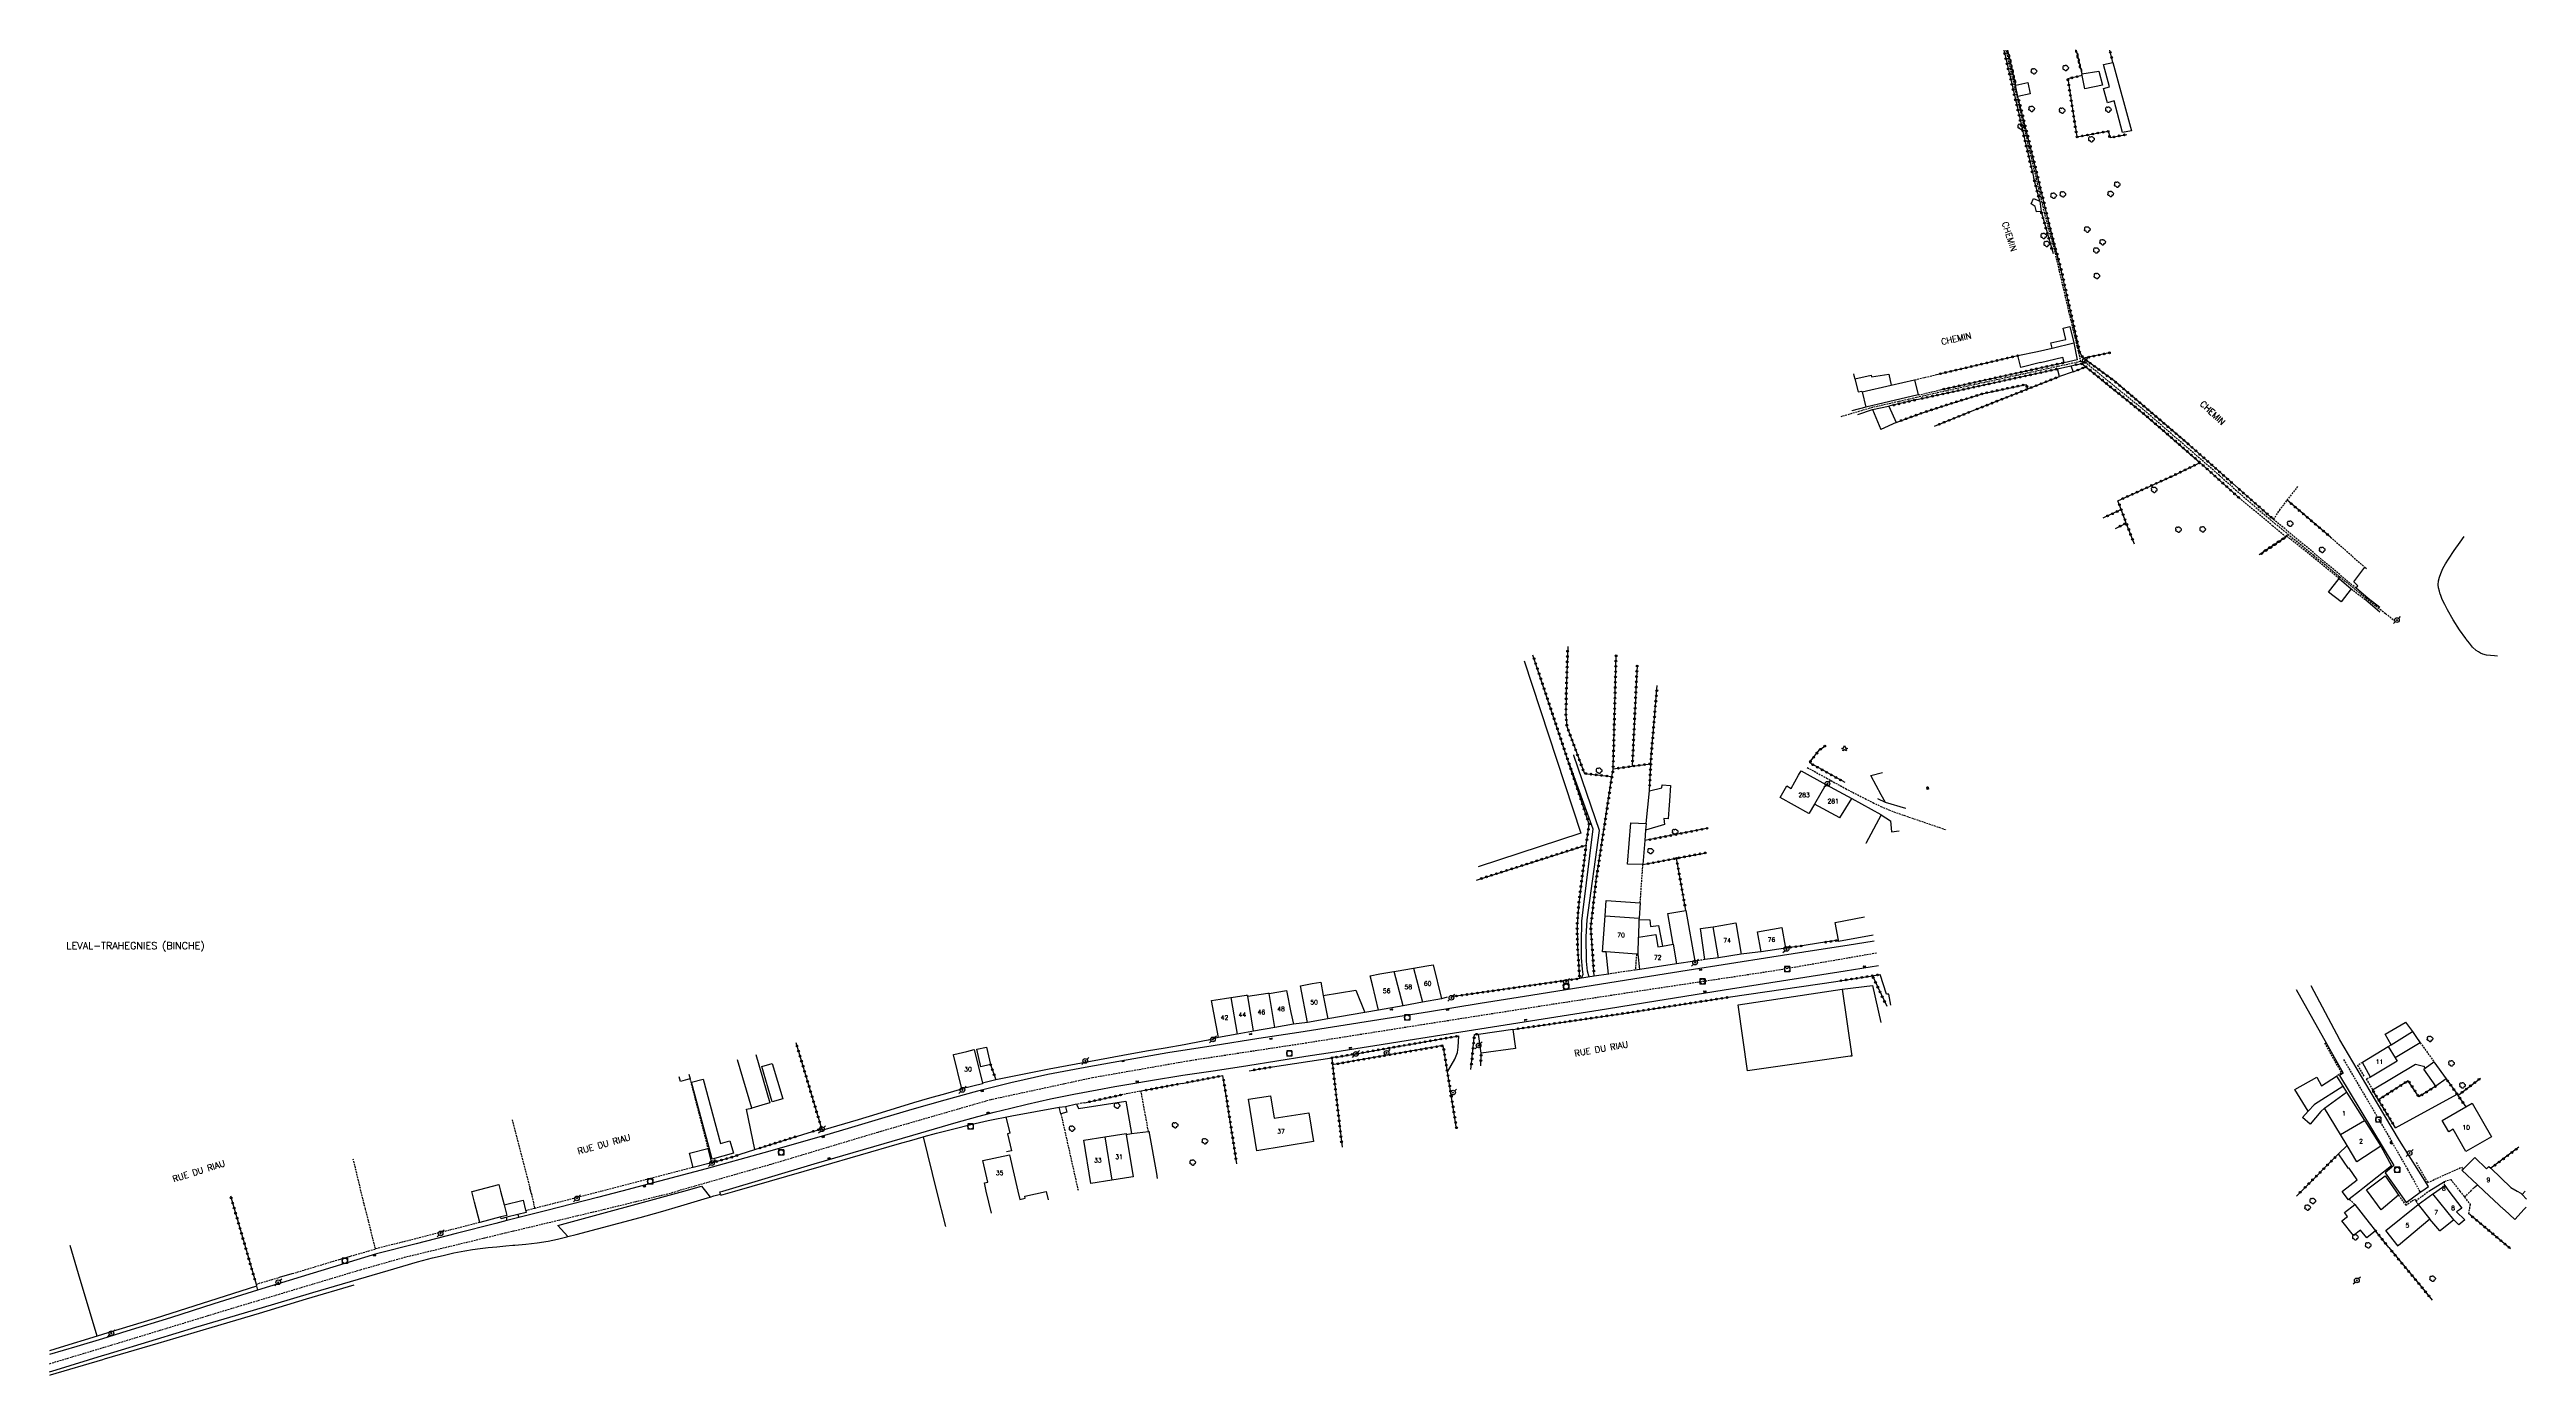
# Model space of a CAD drawing. Header units: millimetres. Extents: x 139000 to 139959, y 123000 to 124000.
# Drawn here: x 139000 to 139703, y 123624 to 124000 of the extents above; entities that cross this region are included whole.
import ezdxf
from ezdxf.enums import TextEntityAlignment as Align

# ---------------------------------------------------------------- set-up
doc = ezdxf.new("R2010")
doc.units = ezdxf.units.MM
doc.linetypes.add('DASHED', pattern=[0.75, 0.5, -0.25])
doc.layers.get('0').update_dxf_attribs({"linetype": 'CONTINUOUS'})
for name, color, linetype in [('W0001', 6, 'DASHED'), ('W0006', 2, 'CONTINUOUS'), ('W0008', 7, 'CONTINUOUS'), ('W0014', 7, 'CONTINUOUS'), ('W0017', 7, 'CONTINUOUS'), ('W0070', 7, 'DASHED'), ('W0071', 7, 'CONTINUOUS'), ('W0101', 7, 'CONTINUOUS'), ('W0104', 1, 'CONTINUOUS'), ('W0112', 1, 'DASHED'), ('W0300', 7, 'CONTINUOUS'), ('W0303', 7, 'CONTINUOUS'), ('W0310', 3, 'CONTINUOUS'), ('W0323', 7, 'CONTINUOUS'), ('W0330', 7, 'CONTINUOUS'), ('W0333', 7, 'CONTINUOUS'), ('W0401', 7, 'CONTINUOUS'), ('W0420', 7, 'CONTINUOUS'), ('W0473', 7, 'CONTINUOUS'), ('W0980', 7, 'CONTINUOUS'), ('W0989', 7, 'CONTINUOUS'), ('W0991', 7, 'CONTINUOUS'), ('W1102', 7, 'CONTINUOUS')]:
    doc.layers.add(name, color=color, linetype=linetype)
doc.styles.get("Standard").update_dxf_attribs({"font": 'romans.shx', "width": 0.85})

# ---------------------------------------------------------------- blocks, each defined once
blk = doc.blocks.new('T473')
for p, q in [((-0.166667, 0.166667), (0.166667, -0.166667)), ((-0.166667, -0.166667), (0.166667, 0.166667)), ((0.500001, 0.500001), (1.000002, 1.000002)), ((-1.000002, -1.000002), (-0.500001, -0.500001))]:
    blk.add_line(p, q)
blk.add_ellipse((0, 0), major_axis=(0.471405, 0.471405), ratio=1, start_param=5.4977871438, end_param=11.780972451)
blk = doc.blocks.new('T420')
for p, q in [((0.75, 0.75), (-0.75, 0.75)), ((-0.75, 0.75), (-0.75, -0.75)), ((0.75, 0.75), (0.75, -0.75)), ((0.75, -0.75), (-0.75, -0.75))]:
    blk.add_line(p, q)
blk.add_ellipse((0, 0), major_axis=(-0.53, 0.53), ratio=1, start_param=3.926991, end_param=10.210176)
blk = doc.blocks.new('T300')
for p, q in [((-0.8, 0.51), (-0.86, 0.34)), ((-0.86, 0.34), (-0.86, 0.17)), ((-0.86, 0.17), (-0.74, 0.06)), ((-0.69, 0.63), (-0.8, 0.51)), ((-0.8, -0.06), (-0.74, 0.06)), ((-0.74, 0.06), (-0.69, 0.11)), ((-0.57, 0.69), (-0.69, 0.63)), ((-0.46, 0.69), (-0.57, 0.69)), ((-0.29, 0.63), (-0.46, 0.69)), ((-0.29, 0.63), (-0.17, 0.74)), ((-0.23, 0.57), (-0.29, 0.63)), ((-0.17, 0.74), (-0.06, 0.8)), ((-0.06, 0.8), (0.06, 0.8)), ((0.06, 0.8), (0.23, 0.74)), ((0.23, 0.74), (0.34, 0.63)), ((0.34, 0.63), (0.4, 0.51)), ((0.46, 0.46), (0.34, 0.46)), ((0.4, 0.51), (0.4, 0.46)), ((0.57, 0.4), (0.46, 0.46)), ((0.57, 0.4), (0.69, 0.29)), ((0.69, 0.29), (0.74, 0.17)), ((0.74, 0.06), (0.69, -0.17)), ((0.74, 0.17), (0.74, 0.06)), ((-0.8, -0.17), (-0.8, -0.06)), ((-0.8, -0.23), (-0.8, -0.17)), ((-0.74, -0.34), (-0.8, -0.23)), ((-0.69, -0.4), (-0.74, -0.34)), ((-0.51, -0.46), (-0.69, -0.4)), ((-0.4, -0.46), (-0.51, -0.46)), ((-0.4, -0.46), (-0.34, -0.46)), ((-0.34, -0.46), (-0.34, -0.4)), ((-0.34, -0.51), (-0.34, -0.46)), ((-0.29, -0.63), (-0.34, -0.51)), ((-0.17, -0.74), (-0.29, -0.63)), ((-0.06, -0.8), (-0.17, -0.74)), ((0.06, -0.8), (-0.06, -0.8)), ((0.17, -0.74), (0.06, -0.8)), ((0.23, -0.69), (0.17, -0.74)), ((0.29, -0.46), (0.23, -0.46)), ((0.29, -0.63), (0.23, -0.69)), ((0.46, -0.4), (0.29, -0.46)), ((0.34, -0.51), (0.29, -0.63)), ((0.34, -0.51), (0.34, -0.46)), ((0.57, -0.34), (0.46, -0.4)), ((0.63, -0.29), (0.57, -0.34)), ((0.69, -0.17), (0.63, -0.29))]:
    blk.add_line(p, q)
blk = doc.blocks.new('T303')
for p, q in [((-0.77, 0), (-0.28, 0.21)), ((-0.28, -0.21), (-0.77, 0)), ((-0.28, 0.21), (0, 0.83)), ((0, 0.83), (0.28, 0.21)), ((0.28, 0.21), (0.83, 0)), ((0.83, 0), (0.28, -0.21)), ((-0.49, -0.63), (-0.28, -0.21)), ((0, -0.35), (-0.49, -0.63)), ((0.56, -0.63), (0, -0.35)), ((0.28, -0.21), (0.56, -0.63))]:
    blk.add_line(p, q)
blk = doc.blocks.new('T401')
for p, q in [((-0.3, 0.3), (0, 0.3)), ((-0.3, -0.25), (-0.3, 0.3)), ((-0.3, 0.15), (0, 0.15)), ((-0.3, 0), (0, 0)), ((0, 0.3), (0, -0.25)), ((-0.3, -0.15), (0, -0.15)), ((-0.3, -0.25), (-0.3, -0.3)), ((-0.3, -0.3), (0, -0.3)), ((0, -0.3), (0, -0.25))]:
    blk.add_line(p, q)
blk = doc.blocks.new('t323o')
at = {"color": 0, "linetype": 'Continuous'}
for radius in [0.25, 0.15]:
    blk.add_circle((0, 0), radius, dxfattribs=at)
blk = doc.blocks.new('t310o')
at = {"color": 0, "linetype": 'Continuous'}
for centre, start, end in [((-0.5, 0.38), 216.8699, 323.1304), ((0.5, -0.37), 36.8699, 143.1303)]:
    blk.add_arc(centre, 0.625, start, end, dxfattribs=at)

msp = doc.modelspace()

# ---------------------------------------------------------------- linework, layer by layer
at = {"layer": 'W0001'}
for points in [[(139518.7, 123743.55), (139489.85, 123738.55), (139456.99, 123733.61), (139426.89, 123729.03), (139390.33, 123723.3), (139356.18, 123717.91), (139323.94, 123713.02), (139296.1, 123708.14), (139267.25, 123701.93), (139235.14, 123692.66), (139204.82, 123683.55), (139178.33, 123676)], [(139651.32, 123713.35), (139661.38, 123696.3), (139669.48, 123682.21), (139672.9, 123676)], [(139015, 123631.5), (139017.54, 123632.26), (139050.63, 123642.36), (139088.28, 123653.67), (139100.75, 123657.2), (139129.4, 123664.13), (139157.58, 123670.85), (139176.63, 123675.51), (139178.33, 123676)], [(139672.9, 123676), (139673.08, 123675.66)], [(139000, 123626.98), (139015, 123631.5)]]:
    msp.add_lwpolyline(points, dxfattribs=at)
at = {"layer": 'W0006'}
for points in [[(139144.33, 123666.25), (139180.05, 123676)], [(139180.05, 123676), (139185.11, 123677.38), (139186.22, 123676)], [(139186.22, 123676), (139187.59, 123674.29)], [(139147.17, 123663.09), (139144.33, 123666.25)]]:
    msp.add_lwpolyline(points, dxfattribs=at)
at = {"layer": 'W0008'}
for points in [[(139695, 123827.9), (139694.19, 123827.99), (139693.06, 123828.08), (139691.92, 123828.19), (139690.84, 123828.46), (139690.21, 123828.74), (139689.6, 123829.09), (139689.02, 123829.48), (139687.97, 123830.44), (139687.06, 123831.58), (139686.19, 123832.74), (139686.05, 123832.93), (139684.23, 123835.4), (139682.43, 123838.19), (139680.82, 123841.08), (139680.07, 123842.52), (139679.36, 123843.98), (139678.84, 123845.37), (139678.79, 123845.49), (139678.53, 123846.38), (139678.31, 123847.28), (139678.22, 123848.18), (139678.31, 123849.27), (139678.57, 123850.35), (139678.91, 123851.41), (139679.53, 123852.8), (139680.31, 123854.13), (139681.12, 123855.44), (139682.71, 123857.9), (139684.42, 123860.28), (139685.56, 123861.86)], [(139637.85, 123733.25), (139651.23, 123709.46), (139650.22, 123708.86), (139665.58, 123683.27), (139663.13, 123681.18), (139666.82, 123676)], [(139673.56, 123676), (139675.42, 123677.33), (139667.2, 123690.37), (139658.86, 123704.35), (139650.25, 123718.92), (139642.11, 123734.26)], [(139666.82, 123676), (139669.1, 123672.8), (139673.08, 123675.66), (139673.56, 123676)], [(139096.13, 123653.49), (139100.33, 123654.7), (139104.52, 123655.91), (139108.74, 123657.02), (139111.78, 123657.75), (139114.83, 123658.43), (139117.89, 123659.02), (139120.09, 123659.37), (139122.3, 123659.68), (139124.51, 123659.95), (139127.04, 123660.21), (139129.58, 123660.42), (139131.56, 123660.6), (139132.12, 123660.65), (139135.27, 123660.96), (139138.42, 123661.3), (139141.54, 123661.77), (139144.21, 123662.35), (139146.87, 123663.01), (139147.17, 123663.09), (139149.53, 123663.69), (139155.6, 123665.24), (139161.66, 123666.85), (139167.7, 123668.51), (139173.46, 123670.13), (139179.2, 123671.8), (139184.94, 123673.49), (139186.79, 123674.05), (139187.59, 123674.29), (139188.64, 123674.61), (139190.5, 123675.16)], [(139015, 123629.27), (139016.11, 123629.61), (139030.33, 123633.95), (139041.55, 123637.32), (139052.77, 123640.68), (139064, 123644.02), (139074.71, 123647.19), (139085.42, 123650.34), (139096.13, 123653.49)], [(139059.02, 123647.87), (139046.67, 123643.96), (139034.32, 123640.04), (139021.95, 123636.18), (139015, 123634.08)], [(139015, 123634.08), (139007.73, 123631.89), (139000, 123629.6)], [(139000, 123624.67), (139001.91, 123625.25), (139015, 123629.27)]]:
    msp.add_lwpolyline(points, dxfattribs=at)
at = {"layer": 'W0014'}
for points in [[(139518.07, 123746.99), (139510.38, 123745.78), (139501.1, 123744.35), (139489.03, 123742.46), (139476.97, 123740.55), (139464.92, 123738.64), (139450.15, 123736.29), (139435.38, 123733.93), (139420.61, 123731.57), (139406.21, 123729.24), (139391.81, 123726.91), (139377.41, 123724.61), (139366.05, 123722.83), (139354.68, 123721.06), (139343.32, 123719.28), (139330.41, 123717.26), (139317.51, 123715.22), (139304.64, 123713.02), (139294.02, 123711.1), (139283.43, 123709.06), (139272.9, 123706.77), (139263.51, 123704.4), (139254.17, 123701.82), (139244.86, 123699.16), (139236.26, 123696.63), (139227.69, 123694.04), (139219.11, 123691.48), (139202.78, 123686.84), (139186.41, 123682.36), (139170.01, 123677.97), (139162.49, 123676)], [(139502.81, 123746.47), (139497.62, 123745.65)], [(139191.14, 123676), (139217.11, 123683.7), (139245.09, 123691.88), (139251.23, 123693.67), (139257.37, 123695.46), (139263.54, 123697.17), (139268.21, 123698.39), (139272.89, 123699.57), (139277.59, 123700.69), (139284.17, 123702.15), (139290.79, 123703.48), (139297.41, 123704.75), (139302.48, 123705.67), (139307.55, 123706.54), (139312.62, 123707.39), (139321.8, 123708.87), (139331, 123710.26), (139340.19, 123711.67), (139348.44, 123712.97), (139356.7, 123714.28), (139364.95, 123715.58), (139376.27, 123717.37), (139387.59, 123719.16), (139398.91, 123720.96), (139413.28, 123723.23), (139427.66, 123725.5), (139442.03, 123727.78), (139453.18, 123729.56), (139464.33, 123731.35), (139475.48, 123733.13), (139486.93, 123734.93), (139498.38, 123736.71), (139509.82, 123738.5), (139519.32, 123740.09), (139519.32, 123740.09)], [(139442.63, 123737.63), (139438.58, 123737), (139434.43, 123736.34)], [(139451.51, 123738.92), (139450.23, 123738.77)], [(139477.25, 123731.12), (139507.16, 123735.51)], [(139377.37, 123727.36), (139373.45, 123726.7)], [(139396.85, 123731.04), (139395.22, 123730.59)], [(139331.91, 123719.6), (139330.42, 123719.24), (139328.92, 123718.89), (139327.42, 123718.54), (139322.11, 123717.49), (139316.77, 123716.6), (139311.42, 123715.69), (139304.76, 123714.5), (139298.1, 123713.29), (139291.44, 123712.07), (139283.84, 123710.61), (139276.25, 123709.11), (139268.66, 123707.61), (139264.86, 123706.65)], [(139357.18, 123723.89), (139353.17, 123723.36)], [(139347.21, 123711.26), (139364.05, 123713.85)], [(139219.23, 123693.69), (139219.61, 123693.36), (139229.73, 123696.35), (139234.96, 123697.95), (139240.19, 123699.55), (139245.43, 123701.12), (139249.95, 123702.44), (139254.47, 123703.74), (139259, 123705.03)], [(139241.33, 123689.49), (139244.82, 123690.48), (139248.03, 123691.4), (139248.32, 123691.48), (139251.82, 123692.44), (139256.71, 123693.72), (139261.61, 123694.94), (139266.54, 123696.07), (139273.23, 123697.41), (139279.95, 123698.6), (139286.68, 123699.79)], [(139291.62, 123700.68), (139288.45, 123699.92)], [(139212.32, 123691.61), (139215.41, 123692.57)], [(139194.6, 123676), (139219.22, 123683.09), (139241.33, 123689.49)], [(139196.11, 123686.47), (139200.28, 123687.77)], [(139162.49, 123676), (139155.6, 123674.2), (139141.17, 123670.5), (139133.27, 123668.49), (139129.88, 123667.62), (139126.73, 123666.82), (139115.44, 123663.93), (139104.14, 123661.04), (139092.84, 123658.15)], [(139190.5, 123675.16), (139190.35, 123675.76), (139191.14, 123676)], [(139190.5, 123675.16), (139190.59, 123674.84), (139194.6, 123676)], [(139092.84, 123658.15), (139059.02, 123647.87)], [(139081.92, 123656.5), (139085.45, 123657.52)], [(139058.65, 123649.56), (139058.79, 123648.96), (139059.02, 123647.87)], [(139065.3, 123651.51), (139068.9, 123652.55)]]:
    msp.add_lwpolyline(points, dxfattribs=at)
at = {"layer": 'W0017'}
for points in [[(139442.63, 123737.63), (139441.96, 123743.9)], [(139396.9, 123709.84), (139397.93, 123711.65), (139398.96, 123713.45), (139399.71, 123715.33), (139399.98, 123716.88), (139400.08, 123718.47), (139400.18, 123720.07)], [(139659.58, 123704.74), (139671.73, 123712.04), (139674.04, 123711.45), (139674.49, 123710.94)], [(139200.28, 123687.77), (139197.88, 123699.26), (139199.36, 123699.54)], [(139271.52, 123697.07), (139272.65, 123692.46), (139271.97, 123692.28), (139273.11, 123687.47), (139271.68, 123687.11)], [(139291.62, 123700.68), (139292.11, 123699.45), (139305.58, 123701.55), (139307.22, 123692.31)], [(139688.41, 123676.97), (139689.33, 123677.77)]]:
    msp.add_lwpolyline(points, dxfattribs=at)
at = {"layer": 'W0070'}
for points in [[(139555.44, 124000), (139561.92, 123972.44), (139566.33, 123953.92), (139569.24, 123943.05), (139573.26, 123925.82), (139576.68, 123911.54)], [(139576.68, 123911.54), (139538.66, 123903.26), (139530.08, 123901.32), (139517.51, 123898.48), (139508.55, 123895.85)], [(139616.09, 123879.19), (139595.69, 123896.92), (139577.87, 123911.41), (139576.68, 123911.54)], [(139616.09, 123879.19), (139620.67, 123875.16), (139625.25, 123871.12), (139629.89, 123867.16), (139631.76, 123865.62), (139633.64, 123864.1), (139635.52, 123862.57), (139642.91, 123856.49), (139650.29, 123850.39), (139657.72, 123844.36), (139660.49, 123842.16), (139663.27, 123839.97), (139666.05, 123837.77)], [(139499.04, 123796.28), (139504.49, 123793.29), (139509.95, 123790.29), (139515.48, 123787.43), (139517.72, 123786.32), (139519.97, 123785.23), (139522.25, 123784.22), (139524.36, 123783.43), (139526.5, 123782.7), (139538.6, 123778.55)]]:
    msp.add_lwpolyline(points, dxfattribs=at)
at = {"layer": 'W0071'}
for points in [[(139431.23, 123797.9), (139438.14, 123778.84), (139435.31, 123755.84), (139434.94, 123752.62), (139434.83, 123746.43), (139434.9, 123742.19), (139435.15, 123739.02), (139435.37, 123737.46), (139434.94, 123736.53), (139434.43, 123736.34)], [(139437.1, 123736.76), (139436.68, 123738.43), (139436.36, 123741.27), (139436.29, 123748.2), (139436.57, 123753.04), (139440.08, 123778.38), (139432.82, 123799.66), (139432.83, 123799.86)], [(139521.26, 123786.3), (139519.09, 123787.4)]]:
    msp.add_lwpolyline(points, dxfattribs=at)
at = {"layer": 'W0101'}
for points in [[(139512.22, 123908.05), (139512.33, 123907.56), (139512.55, 123906.69), (139513.49, 123902.91)], [(139513.49, 123902.91), (139514.58, 123903.13), (139514.61, 123903), (139515.71, 123898.56), (139511.7, 123897.57), (139511.7, 123897.57)], [(139513.42, 123896.51), (139517.58, 123897.91), (139519.95, 123892.29), (139519.97, 123892.23)], [(139657.66, 123843.89), (139661.63, 123840.49)], [(139661.65, 123841.74), (139658.35, 123844.31)], [(139501.15, 123785.91), (139499.58, 123783.29), (139499.53, 123783.22), (139491.39, 123787.74), (139493.25, 123791.08), (139494.54, 123790.31), (139496.62, 123794.06), (139497.32, 123795.31)], [(139497.32, 123795.31), (139504.33, 123791.47)], [(139504.33, 123791.47), (139511.69, 123787.43)], [(139521.26, 123786.3), (139520.07, 123788.53), (139517.25, 123793.79), (139517.15, 123793.98), (139520.44, 123794.87)], [(139508.28, 123781.96), (139501.15, 123785.91)], [(139508.28, 123781.96), (139511.69, 123787.43)], [(139527.09, 123784.68), (139527.09, 123784.68), (139521.26, 123786.3)], [(139451.04, 123743.27), (139450.57, 123743.3), (139441.96, 123743.9), (139440.96, 123743.97), (139441.67, 123754.13), (139451.29, 123753.46), (139451.27, 123753.11), (139451.1, 123748.09)], [(139451.1, 123748.09), (139456.07, 123748.89), (139456.63, 123745.38), (139457.95, 123745.59), (139461, 123746.09), (139461.9, 123740.54)], [(139473.86, 123742.23), (139472.39, 123751.07), (139474.5, 123751.42), (139478.8, 123752.13), (139480.27, 123743.24)], [(139485.93, 123743.97), (139484.98, 123749.66), (139491.88, 123750.8), (139492.84, 123745)], [(139381.72, 123738.35), (139381.8, 123738.36), (139382.88, 123738.55), (139386.68, 123739.21), (139387.26, 123739.32)], [(139387.26, 123739.32), (139391.03, 123739.98), (139392.85, 123740.29), (139395.22, 123730.59)], [(139451.51, 123738.92), (139451.04, 123743.27)], [(139461.9, 123740.54), (139451.51, 123738.92)], [(139480.27, 123743.24), (139473.86, 123742.23)], [(139492.84, 123745), (139485.93, 123743.97)], [(139340.2, 123731.3), (139345.92, 123732.18), (139346.3, 123732.24), (139346.33, 123732.07)], [(139346.33, 123732.07), (139351.17, 123732.98), (139352.47, 123726.75), (139353.17, 123723.36)], [(139357.18, 123723.89), (139355.19, 123734.26), (139358.51, 123734.9), (139360.92, 123735.36), (139361.65, 123731.58), (139362.93, 123724.89)], [(139377.37, 123727.36), (139375.62, 123734.52), (139374.97, 123737.16), (139377.71, 123737.64), (139381.72, 123738.35)], [(139331.91, 123719.6), (139329.93, 123730.08), (139333.6, 123730.65), (139335.41, 123730.93)], [(139335.41, 123730.93), (139335.52, 123730.94), (139339.71, 123731.59), (139340.13, 123731.65), (139340.2, 123731.3)], [(139384.37, 123728.62), (139377.37, 123727.36)], [(139389.78, 123729.6), (139384.37, 123728.62)], [(139395.22, 123730.59), (139389.78, 123729.6)], [(139337.17, 123720.53), (139331.91, 123719.6)], [(139341.88, 123721.36), (139341.39, 123721.27), (139337.17, 123720.53)], [(139347.94, 123722.43), (139341.88, 123721.36)], [(139353.17, 123723.36), (139347.94, 123722.43)], [(139362.93, 123724.89), (139357.18, 123723.89)], [(139259, 123705.03), (139256.64, 123714.72), (139256.7, 123714.74), (139256.71, 123714.74), (139260.42, 123715.64), (139262.54, 123716.16), (139264.86, 123706.65), (139264.92, 123706.41)], [(139264.92, 123706.41), (139259, 123705.03)], [(139650.46, 123692.03), (139645.92, 123699.56), (139652.21, 123704.06)], [(139652.21, 123704.06), (139657.27, 123696.01), (139657.35, 123695.88)], [(139293.63, 123690.41), (139299.65, 123691.39)], [(139295.62, 123678.12), (139293.63, 123690.41)], [(139299.65, 123691.39), (139305.68, 123692.37)], [(139305.68, 123692.37), (139305.72, 123692.11), (139307.67, 123680.07)], [(139661.9, 123688.73), (139655.12, 123684.28), (139652.33, 123688.91), (139650.46, 123692.03)], [(139657.35, 123695.88), (139657.39, 123695.91), (139661.9, 123688.73)], [(139265.96, 123676), (139265.42, 123678.34), (139266.38, 123678.55), (139264.96, 123684.67), (139272.55, 123686.33), (139274.94, 123676)], [(139691.21, 123676), (139689.33, 123677.77), (139684.91, 123681.91), (139685.27, 123682.26), (139688.6, 123685.49), (139691.95, 123682.35), (139692.59, 123682.97), (139693.13, 123682.46), (139698.86, 123677.03), (139700.63, 123676)], [(139267.43, 123669.69), (139265.96, 123676)], [(139274.94, 123676), (139275.49, 123673.63), (139277.04, 123673.99), (139276.9, 123674.58), (139283.01, 123675.91), (139283.56, 123673.55)], [(139301.65, 123679.09), (139295.62, 123678.12)], [(139307.67, 123680.07), (139307, 123679.96), (139301.65, 123679.09)], [(139676.72, 123675.24), (139676.83, 123675.32), (139677.81, 123676)], [(139677.81, 123676), (139680.07, 123677.57), (139681.25, 123676)], [(139681.25, 123676), (139684.9, 123671.13), (139684.23, 123670.67), (139683.4, 123670.09), (139685.75, 123667.79), (139684.09, 123666.41), (139682.64, 123667.82)], [(139696.83, 123670.73), (139691.21, 123676)], [(139700.63, 123676), (139701.62, 123675.42), (139702, 123675.04), (139703.26, 123673.73)], [(139663.3, 123664.82), (139672.55, 123672.14)], [(139672.55, 123672.14), (139676.72, 123675.24)], [(139703.21, 123671.46), (139702.61, 123670.82), (139699.94, 123667.97), (139696.99, 123670.65), (139696.83, 123670.73)], [(139128.15, 123668.64), (139122.17, 123667.07)], [(139675.87, 123668), (139666.95, 123660.53), (139666.79, 123660.4), (139663.3, 123664.82)], [(139682.64, 123667.82), (139678.75, 123664.74), (139678.66, 123664.67), (139675.87, 123668)]]:
    msp.add_lwpolyline(points, dxfattribs=at)
for points in [[(139659.02, 123708.36), (139656.71, 123712.54), (139656.68, 123712.6), (139664.04, 123717.07), (139666.02, 123713.81), (139666.56, 123712.93)], [(139342.82, 123687.46), (139340.45, 123702.1), (139346.64, 123703.07), (139347.73, 123696.7), (139357.58, 123698.22), (139358.89, 123690.11)], [(139686.05, 123687.23), (139682.43, 123693.55), (139681.2, 123692.84), (139679.35, 123696.06), (139686.08, 123699.92), (139687.88, 123700.96), (139693.35, 123691.42)]]:
    msp.add_lwpolyline(points, close=True, dxfattribs=at)
at = {"layer": 'W0104'}
for points in [[(139581.88, 123994.04), (139582.91, 123990.04), (139577.88, 123989.02), (139577.12, 123992.74), (139577.01, 123993.29)], [(139585.87, 123996.43), (139591.08, 123977.04), (139588.57, 123976.58), (139586.16, 123985.55), (139584.31, 123985.05), (139583.22, 123989.1), (139584.89, 123989.55), (139583.17, 123995.94)], [(139558.88, 123986.8), (139558.16, 123990.05), (139558.26, 123990.08), (139561.67, 123990.83), (139562.39, 123987.58)], [(139563.34, 123957.87), (139565.07, 123957.06), (139565.48, 123954.15), (139564.12, 123954.07), (139563.79, 123955.61), (139562.63, 123956.36)], [(139558.87, 123913.24), (139564.39, 123914.39), (139564.41, 123914.38), (139568.57, 123915.39), (139574.71, 123916.87), (139575.72, 123912.04), (139572.04, 123911.15), (139572.02, 123911.24), (139571.67, 123912.71), (139565.27, 123911.16), (139565.25, 123911.25), (139559.67, 123909.91)], [(139570.14, 123909.47), (139573.94, 123910.36), (139574.52, 123908.59), (139570.65, 123907.31)], [(139653.52, 123846.98), (139650.63, 123843.32), (139647.09, 123846.11), (139650.11, 123849.93)], [(139452.4, 123768.69), (139448.02, 123768.84), (139448.93, 123780.54), (139453.31, 123780.39), (139453.16, 123778.47), (139452.93, 123775.52)], [(139482.13, 123710.14), (139479.46, 123728.89), (139508.99, 123733.3), (139511.69, 123714.35), (139511.28, 123714.29)], [(139405.71, 123720.6), (139415.43, 123721.98), (139415.45, 123721.87), (139416.2, 123716.5), (139406.49, 123715.13)], [(139205.16, 123712.24), (139208.17, 123702.18), (139205.21, 123701.3), (139202.2, 123711.35)], [(139266.01, 123716.9), (139267.17, 123711.94), (139264.45, 123711.3), (139263.29, 123716.26)], [(139676.99, 123712.73), (139680.47, 123707.88), (139677.56, 123705.8), (139674.09, 123710.65), (139674.49, 123710.94)], [(139185.59, 123707.8), (139190.52, 123689.54), (139193.2, 123690.26), (139194.15, 123686.72), (139188.15, 123685.1), (139187.18, 123688.68), (139182.26, 123706.9)], [(139287.16, 123697.94), (139286.68, 123699.79), (139288.44, 123699.99), (139288.45, 123699.92), (139288.86, 123698.38)], [(139654.51, 123672.22), (139658.63, 123667), (139660.44, 123664.71), (139657.91, 123662.71), (139656.17, 123664.92), (139654.2, 123663.36), (139650.88, 123667.57), (139652.43, 123668.79), (139651.56, 123669.9)]]:
    msp.add_lwpolyline(points, close=True, dxfattribs=at)
for points in [[(139568.57, 123915.39), (139568.23, 123916.87), (139572.44, 123917.85), (139571.7, 123921.07), (139573.63, 123921.52), (139574.71, 123916.87)], [(139512.55, 123906.69), (139517.23, 123907.64), (139517.29, 123907.24), (139522.2, 123907.94), (139522.93, 123904.82), (139529.55, 123906.38), (139530.56, 123902.06), (139515.71, 123898.56)], [(139514.61, 123903), (139522.93, 123904.82)], [(139517.58, 123897.91), (139522.17, 123898.89), (139522.19, 123898.86), (139524.33, 123894.26), (139519.97, 123892.23)], [(139658.35, 123844.31), (139654.88, 123847.2), (139655.39, 123847.88), (139654.21, 123849.01), (139657.33, 123853.18), (139657.87, 123852.77), (139657.87, 123852.77)], [(139453.31, 123780.39), (139454.24, 123789.69), (139457.75, 123790.52), (139457.83, 123791.31), (139460.25, 123791.15), (139459.95, 123786.77), (139459.79, 123784.33), (139459.61, 123781.67), (139458.31, 123781.8), (139458.53, 123780.09), (139453.16, 123778.47)], [(139511.69, 123787.43), (139519.95, 123782.89), (139520.04, 123782.84), (139522.68, 123781.12), (139523, 123778.04), (139525.17, 123778.25)], [(139441.67, 123754.13), (139442, 123758.54), (139451.62, 123757.81), (139451.29, 123753.46)], [(139451.27, 123753.11), (139454.39, 123753.02), (139454.6, 123751.13), (139456.83, 123751.37), (139457.95, 123745.59)], [(139461, 123746.09), (139459.47, 123754.81), (139464.57, 123755.71), (139467.11, 123741.28), (139461.9, 123740.54)], [(139517.77, 123748.63), (139507.96, 123746.84), (139507.89, 123747.21), (139506.94, 123752.27), (139506.94, 123752.27), (139515.33, 123753.85), (139515.33, 123753.85)], [(139473.86, 123742.23), (139469.96, 123741.71), (139468.76, 123750.58), (139472.39, 123751.07)], [(139485.93, 123743.97), (139485.05, 123743.85), (139480.27, 123743.24)], [(139361.65, 123731.58), (139370.93, 123733.04), (139373.45, 123726.7), (139362.93, 123724.89)], [(139508.99, 123733.3), (139517.54, 123734.37), (139519.93, 123723.88), (139519.93, 123723.88), (139519.93, 123723.88), (139519.93, 123723.88), (139519.93, 123723.88)], [(139522.77, 123728.76), (139522.23, 123731.93), (139521.55, 123731.9), (139519.79, 123737.51)], [(139664.87, 123717.57), (139663.12, 123720.54), (139668.84, 123723.9), (139668.91, 123723.94), (139670.94, 123721.29)], [(139664.04, 123717.07), (139664.87, 123717.57), (139670.94, 123721.29), (139671.88, 123719.92), (139673.1, 123718.14), (139666.02, 123713.81)], [(139199.36, 123699.54), (139195.29, 123713.23)], [(139200.49, 123714.75), (139204.55, 123701.08), (139202.23, 123700.39), (139199.36, 123699.54)], [(139181.9, 123707.91), (139181.84, 123707.9), (139179.1, 123707.14), (139178.75, 123708.42)], [(139181.53, 123709.23), (139181.9, 123707.91)], [(139641.33, 123698.7), (139637.49, 123704.85), (139643.7, 123708.39), (139645.11, 123705.92), (139649.37, 123708.59), (139651.14, 123705.75)], [(139645.92, 123699.56), (139644.84, 123698.61), (139644.86, 123698.63), (139641.88, 123694.97), (139639.72, 123696.91), (139641.33, 123698.7), (139643.04, 123700.61), (139643.07, 123700.63), (139651.14, 123705.75), (139652.21, 123704.06)], [(139293.63, 123690.41), (139293.63, 123690.41)], [(139305.72, 123692.11), (139307.22, 123692.31), (139312.01, 123692.95), (139312.15, 123692.97), (139314.25, 123680.96), (139314.44, 123679.59)], [(139182.7, 123682.69), (139181.68, 123686.76), (139186.91, 123688.07)], [(139186.91, 123688.07), (139187.92, 123683.99), (139182.7, 123682.69)], [(139651.07, 123676), (139655.18, 123679.22), (139652.92, 123682.53), (139652.73, 123682.43), (139649.92, 123686.55), (139652.33, 123688.91)], [(139661.9, 123688.73), (139664.97, 123683.12), (139656.84, 123676.76), (139655.87, 123676)], [(139122.17, 123667.07), (139120.65, 123672.84), (139119.86, 123675.87), (139120.34, 123676)], [(139120.34, 123676), (139127.52, 123677.89), (139128.01, 123676)], [(139128.01, 123676), (139129.05, 123672.07), (139129.83, 123669.08), (139128.15, 123668.64)], [(139307.67, 123680.07), (139307.67, 123680.07)], [(139655.87, 123676), (139652.96, 123673.72), (139652.74, 123673.55), (139650.92, 123675.88), (139651.07, 123676)], [(139658.09, 123676), (139657.82, 123676.37), (139663.18, 123680.37)], [(139666.13, 123676), (139666.93, 123674.82), (139662.03, 123670.71), (139658.09, 123676)], [(139663.18, 123680.37), (139666.13, 123676)], [(139702, 123675.04), (139702.86, 123676)], [(139135.21, 123670.4), (139135.32, 123669.94), (139132.98, 123669.34), (139129.88, 123668.55), (139128.27, 123668.14), (139128.15, 123668.64)], [(139129.05, 123672.07), (139134.43, 123673.44), (139135.17, 123670.55), (139135.21, 123670.4)]]:
    msp.add_lwpolyline(points, dxfattribs=at)
at = {"layer": 'W0112'}
for points in [[(139529.55, 123906.38), (139535.42, 123907.76)], [(139530.56, 123902.06), (139536.35, 123903.38)], [(139654.88, 123847.2), (139631.48, 123866.71), (139633.1, 123869.3), (139635.34, 123872.17), (139638.37, 123876.05)], [(139650.11, 123849.93), (139635.21, 123861.99), (139634.92, 123861.73), (139631.29, 123864.85), (139621.91, 123872.63)], [(139647.62, 123861.7), (139657.33, 123853.18)], [(139653.52, 123846.98), (139657.66, 123843.89)], [(139451.62, 123757.81), (139452.4, 123768.69)], [(139450.57, 123743.3), (139450.23, 123738.77), (139442.63, 123737.63)], [(139469.96, 123741.71), (139467.11, 123741.28)], [(139645.94, 123718.01), (139650.73, 123709.54), (139649.37, 123708.59)], [(139673.1, 123718.14), (139676.99, 123712.73)], [(139656.71, 123712.54), (139655.3, 123711.68), (139657.07, 123708.65)], [(139181.84, 123707.9), (139186.91, 123688.07)], [(139312.01, 123692.95), (139309.9, 123704.4), (139304.4, 123703.35)], [(139659.02, 123708.36), (139657.76, 123707.85), (139659.58, 123704.74)], [(139287.16, 123697.94), (139292.07, 123676)], [(139293.82, 123701.06), (139291.62, 123700.68)], [(139131.36, 123696.25), (139136.37, 123676.87)], [(139088.43, 123676), (139086.25, 123685.09)], [(139671.94, 123684.14), (139675.21, 123678.43), (139684.78, 123682.75), (139685.27, 123682.26)], [(139089.3, 123672.37), (139088.43, 123676)], [(139156.86, 123676), (139140.26, 123671.7), (139137.75, 123671.05), (139135.21, 123670.4)], [(139182.7, 123682.69), (139156.86, 123676)], [(139671.85, 123673.2), (139675.44, 123675.94)], [(139680.07, 123677.57), (139679.95, 123678.74), (139681.75, 123679.33), (139684.33, 123676)], [(139684.33, 123676), (139685.67, 123674.26), (139687.25, 123672.22), (139686.82, 123669.63)], [(139685.67, 123674.26), (139687.43, 123676)], [(139687.43, 123676), (139688.41, 123676.97)], [(139089.71, 123670.88), (139089.3, 123672.37)], [(139092.56, 123659.57), (139089.71, 123670.88)], [(139136.78, 123675.36), (139137.75, 123671.05)], [(139654.51, 123672.22), (139652.96, 123673.72)], [(139666.93, 123674.82), (139668.97, 123671.99), (139671.5, 123673.74), (139671.85, 123673.2), (139672.55, 123672.14)], [(139122.17, 123667.07), (139092.56, 123659.57)], [(139068.9, 123652.55), (139081.92, 123656.5)], [(139085.45, 123657.52), (139092.56, 123659.57)], [(139058.65, 123649.56), (139065.3, 123651.51)]]:
    msp.add_lwpolyline(points, dxfattribs=at)
at = {"layer": 'W0310'}
for points in [[(139558.26, 123990.08), (139556, 124000)], [(139575.4, 124000), (139577.01, 123993.29)], [(139634.92, 123861.73), (139627.36, 123856.66)]]:
    msp.add_lwpolyline(points, dxfattribs=at)
at = {"layer": 'W0323'}
for points in [[(139554.87, 124000), (139557.58, 123988.43), (139559.2, 123981.49), (139561.16, 123973.09), (139561.2, 123972.94), (139563.26, 123963.96)], [(139585.87, 123996.43), (139584.93, 124000)], [(139577.12, 123992.74), (139573.02, 123991.87), (139575.62, 123975.33), (139584.46, 123976.98), (139585.02, 123975.14), (139589.77, 123976.05)], [(139620.62, 123876.22), (139607.56, 123887.85), (139586.16, 123906.09), (139577.35, 123912.6), (139576.41, 123914.23), (139571.29, 123937.17), (139568.1, 123949.15), (139562.47, 123972.43), (139558.88, 123986.8)], [(139565.07, 123957.06), (139563.26, 123963.96)], [(139565.48, 123954.15), (139566.97, 123948.9), (139567.26, 123947.85), (139568.85, 123942.23)], [(139530.2, 123900.76), (139570.14, 123909.47)], [(139535.42, 123907.76), (139558.87, 123913.24)], [(139536.35, 123903.38), (139572.02, 123911.24)], [(139573.94, 123910.36), (139577.05, 123911)], [(139574.52, 123908.59), (139578.18, 123910.07)], [(139577.05, 123911), (139578.18, 123910.07), (139581.64, 123907.26), (139584.92, 123904.6), (139590.34, 123900.18), (139595.3, 123896.15), (139595.48, 123895.99), (139600.04, 123892.03), (139610.55, 123882.91), (139621.91, 123872.63)], [(139584.89, 123914.05), (139577.52, 123912.48)], [(139531.46, 123896.9), (139539.9, 123899.65), (139549.14, 123902.52), (139561.21, 123905.07), (139561.68, 123903.76)], [(139545.93, 123897.53), (139561.68, 123903.76), (139570.65, 123907.31)], [(139530.2, 123900.76), (139522.19, 123898.86)], [(139524.33, 123894.26), (139531.46, 123896.9)], [(139535.16, 123893.18), (139545.93, 123897.53)], [(139587.27, 123872), (139603.56, 123879.43), (139610.61, 123882.85)], [(139620.62, 123876.22), (139631.48, 123866.71)], [(139588.21, 123869.51), (139582.98, 123867.08)], [(139586.54, 123864.13), (139589.65, 123865.7)], [(139591.93, 123859.66), (139589.65, 123865.7), (139588.21, 123869.51), (139587.27, 123872)], [(139647.62, 123861.7), (139635.34, 123872.17)], [(139431.05, 123830.65), (139430.64, 123817.73), (139430.54, 123811.19), (139430.83, 123807.92), (139435.77, 123794.6), (139443.62, 123793.68)], [(139436.3, 123774.27), (139437.13, 123780.17), (139426.83, 123811.15), (139421.15, 123828.21)], [(139438.58, 123737), (139437.6, 123750.96), (139439.14, 123764.24), (139443.62, 123793.68), (139443.94, 123795.73), (139443.94, 123795.88), (139444.78, 123828.11)], [(139450.76, 123825.14), (139450.67, 123823.56), (139449.38, 123796.63)], [(139454.24, 123789.69), (139454.65, 123797.35), (139454.76, 123799.49), (139455.38, 123806.95), (139456.04, 123814.96), (139456.05, 123815.08), (139456.48, 123819.53)], [(139509.83, 123792), (139499.76, 123797.56), (139499.82, 123797.84), (139500, 123798.07), (139502.52, 123801.25), (139504.29, 123802.56)], [(139443.94, 123795.88), (139449.38, 123796.63), (139454.65, 123797.35)], [(139436.3, 123774.27), (139434.18, 123757.71), (139433.72, 123751.6), (139433.8, 123745.49), (139434.43, 123736.34), (139398.01, 123731.19)], [(139405.13, 123764.3), (139436.3, 123774.27)], [(139470.9, 123779.06), (139452.93, 123775.52)], [(139452.4, 123768.69), (139461.92, 123770.49), (139470.42, 123772.09)], [(139464.57, 123755.71), (139461.92, 123770.49)], [(139507.89, 123747.21), (139502.81, 123746.47)], [(139497.62, 123745.65), (139492.84, 123745)], [(139507.16, 123735.51), (139517.55, 123737.15), (139519.61, 123737.47)], [(139517.55, 123737.15), (139521.61, 123728.47)], [(139415.45, 123721.87), (139446.85, 123726.44), (139477.25, 123731.12)], [(139215.41, 123692.57), (139219.23, 123693.69), (139211.96, 123718.09)], [(139365.45, 123714.05), (139400.18, 123720.07)], [(139403.58, 123710.56), (139404.6, 123720.47), (139405.71, 123720.6)], [(139267.17, 123711.94), (139268.66, 123707.61)], [(139340.59, 123710.19), (139347.21, 123711.26)], [(139365.45, 123714.05), (139364.04, 123713.94), (139364.05, 123713.85), (139364.28, 123711.89), (139367.01, 123688.49)], [(139399.52, 123693.67), (139396.9, 123709.84), (139395.7, 123717.3), (139369.33, 123712.79), (139364.28, 123711.89)], [(139406.35, 123711.56), (139406.49, 123715.13)], [(139321.61, 123706.59), (139309.9, 123704.4)], [(139321.61, 123706.59), (139333.15, 123708.78)], [(139334.09, 123703.08), (139333.15, 123708.78)], [(139666.05, 123693.98), (139661.27, 123701.93), (139659.58, 123704.74)], [(139677.56, 123705.8), (139672.72, 123702.78), (139669.69, 123707.35), (139661.27, 123701.93)], [(139680.47, 123707.88), (139683.58, 123703.47), (139683.81, 123703.15), (139686.08, 123699.92)], [(139683.81, 123703.15), (139690.22, 123708.07)], [(139293.82, 123701.06), (139304.4, 123703.35)], [(139337.08, 123683.72), (139334.09, 123703.08)], [(139200.28, 123687.77), (139212.32, 123691.61)], [(139187.92, 123683.99), (139194.54, 123685.87), (139196.11, 123686.47)], [(139639.35, 123676), (139649.92, 123686.55)], [(139701.11, 123688.45), (139693.13, 123682.46)], [(139637.95, 123674.6), (139639.35, 123676)], [(139051.39, 123674.69), (139058.65, 123649.56)], [(139698.77, 123659.6), (139686.82, 123669.63)], [(139664.17, 123659.95), (139660.44, 123664.71)], [(139664.17, 123659.95), (139673.29, 123648.99), (139676.51, 123645.06)]]:
    msp.add_lwpolyline(points, dxfattribs=at)
at = {"layer": 'W0330'}
for points in [[(139666.05, 123693.98), (139683.58, 123703.47)], [(139248.03, 123691.4), (139251.87, 123676)], [(139136.61, 123676), (139136.37, 123676.87)], [(139136.78, 123675.36), (139136.61, 123676)], [(139251.87, 123676), (139254.39, 123665.9)], [(139675.44, 123675.94), (139675.54, 123676)], [(139675.54, 123676), (139679.95, 123678.74)], [(139013.48, 123634.77), (139008.25, 123652.47), (139005.85, 123660.58)], [(139086.35, 123649.29), (139072.91, 123645.28), (139059.48, 123641.27), (139046.04, 123637.27), (139030.76, 123632.74), (139015.49, 123628.22), (139015, 123628.07)], [(139058.79, 123648.96), (139030, 123639.79)], [(139015, 123635.23), (139013.48, 123634.77), (139003.06, 123631.6), (139000, 123630.67)], [(139030, 123639.79), (139016.53, 123635.7), (139015, 123635.23)], [(139015, 123628.07), (139000.21, 123623.7), (139000, 123623.64)]]:
    msp.add_lwpolyline(points, dxfattribs=at)
at = {"layer": 'W0333'}
for points in [[(139418.65, 123826.54), (139434.78, 123777.64), (139405.59, 123768.03)], [(139132.98, 123669.34), (139133.27, 123668.49)], [(139129.88, 123667.62), (139129.88, 123668.55)]]:
    msp.add_lwpolyline(points, dxfattribs=at)
at = {"layer": 'W1102'}
for points in [[(139504.33, 123791.47), (139501.15, 123785.91)], [(139520.04, 123782.84), (139515.7, 123774.68), (139515.7, 123774.68)], [(139451.04, 123743.27), (139451.1, 123748.09)], [(139387.26, 123739.32), (139389.78, 123729.6)], [(139347.94, 123722.43), (139346.33, 123732.07)], [(139384.37, 123728.62), (139381.8, 123738.36)], [(139335.41, 123730.93), (139337.17, 123720.53)], [(139341.88, 123721.36), (139340.2, 123731.3)], [(139299.65, 123691.39), (139301.65, 123679.09)], [(139650.46, 123692.03), (139657.27, 123696.01)], [(139672.55, 123672.14), (139675.87, 123668)], [(139682.64, 123667.82), (139676.72, 123675.24)]]:
    msp.add_lwpolyline(points, dxfattribs=at)

# ---------------------------------------------------------------- block references
at = {"layer": 'W0300'}
for p in [(139563.47, 123993.95), (139572.48, 123994.88), (139559.73, 123978.24), (139562.82, 123983.29), (139571.48, 123982.78), (139584.59, 123983.07), (139579.79, 123974.67), (139569.05, 123958.62), (139571.69, 123959.01), (139585.25, 123959.13), (139587.11, 123961.77), (139566.23, 123947.2), (139567.09, 123944.95), (139578.62, 123949.04), (139581.19, 123943.09), (139582.97, 123945.43), (139581.34, 123935.82), (139597.61, 123875.12), (139636.22, 123865.48), (139604.52, 123863.8), (139611.39, 123863.88), (139645.29, 123858.06), (139440, 123795.35), (139461.61, 123777.96), (139454.62, 123772.52), (139675.91, 123719.21), (139682.02, 123712.23), (139685.14, 123705.99), (139303.14, 123700.23), (139290.35, 123693.71), (139319.63, 123694.67), (139328.09, 123690.13), (139324.63, 123684.09), (139641.17, 123671.29), (139642.63, 123673.16), (139654.73, 123662.87), (139658.38, 123660.57), (139676.66, 123651.09)]:
    msp.add_blockref('T300', p, dxfattribs=at)
at = {"layer": 'W0303'}
msp.add_blockref('T303', (139509.67, 123801.66), dxfattribs=at)
at = {"layer": 'W0310'}
for p, rotation in [((139556.26, 123998.85), 102.8148386508745), ((139575.61, 123999.12), 283.4841464432706), ((139556.6, 123997.39), 102.8148386508745), ((139556.93, 123995.93), 102.8148386508745), ((139557.26, 123994.46), 102.8148386508745), ((139557.59, 123993), 102.8148386508745), ((139557.93, 123991.54), 102.8148386508745), ((139575.96, 123997.66), 283.4841464432706), ((139576.31, 123996.21), 283.4841464432706), ((139576.66, 123994.75), 283.4841464432706), ((139629.85, 123858.33), 213.8559191317413), ((139631.1, 123859.16), 213.8559191317413), ((139632.34, 123860), 213.8559191317413), ((139633.59, 123860.84), 213.8559191317413), ((139634.83, 123861.67), 213.8559191317413), ((139628.61, 123857.49), 213.8559191317413)]:
    msp.add_blockref('t310o', p, dxfattribs=dict(at, rotation=rotation))
at = {"layer": 'W0323'}
for p, rotation in [((139555.1, 123999.02), 283.1661514840764), ((139585.11, 123999.33), 104.7769201261749), ((139555.44, 123997.56), 283.1661514840764), ((139555.78, 123996.1), 283.1661514840764), ((139556.12, 123994.64), 283.1661514840764), ((139556.46, 123993.18), 283.1661514840764), ((139574.18, 123992.12), 191.9878781132168), ((139575.65, 123992.43), 191.9878781132168), ((139585.49, 123997.88), 104.7769201261749), ((139556.81, 123991.72), 283.1661514840764), ((139557.15, 123990.26), 283.1661514840764), ((139557.49, 123988.8), 283.1661514840764), ((139557.83, 123987.34), 283.1663897028407), ((139558.17, 123985.88), 283.1663897028407), ((139559.15, 123985.72), 104.0381202949829), ((139573.06, 123991.57), 278.9389951294921), ((139573.3, 123990.08), 278.9389951294921), ((139573.53, 123988.6), 278.9389951294921), ((139573.76, 123987.12), 278.9389951294921), ((139574, 123985.64), 278.9389951294921), ((139558.51, 123984.42), 283.1663897028407), ((139558.86, 123982.96), 283.1663897028407), ((139559.2, 123981.5), 283.1663897028407), ((139559.51, 123984.27), 104.0381202949829), ((139559.54, 123980.03), 283.1644324734768), ((139559.88, 123982.81), 104.0381202949829), ((139559.88, 123978.57), 283.1644324734768), ((139560.24, 123981.36), 104.0381202949829), ((139560.61, 123979.9), 104.0381202949829), ((139560.97, 123978.45), 104.0381202949829), ((139574.23, 123984.16), 278.9389951294921), ((139574.46, 123982.68), 278.9389951294921), ((139574.7, 123981.19), 278.9389951294921), ((139574.93, 123979.71), 278.9389951294921), ((139575.16, 123978.23), 278.9389951294921), ((139560.22, 123977.11), 283.1644324734768), ((139560.56, 123975.65), 283.1644324734768), ((139560.91, 123974.19), 283.1644324734768), ((139561.25, 123972.73), 282.9368279625953), ((139561.33, 123976.99), 104.0381202949829), ((139561.58, 123971.27), 282.9368279625953), ((139561.7, 123975.54), 104.0381202949829), ((139562.06, 123974.08), 104.0381202949829), ((139562.43, 123972.63), 104.0381202949829), ((139562.78, 123971.17), 103.5721181803153), ((139575.4, 123976.75), 278.9389951294921), ((139575.68, 123975.35), 10.55506470041178), ((139577.16, 123975.62), 10.55506470041178), ((139578.63, 123975.89), 10.55506470041178), ((139580.11, 123976.17), 10.55506470041178), ((139581.58, 123976.44), 10.55506470041178), ((139583.06, 123976.72), 10.55506470041178), ((139584.48, 123976.91), 286.8928872842744), ((139584.91, 123975.47), 286.8928872842744), ((139586.15, 123975.35), 10.93381678579807), ((139587.62, 123975.64), 10.93381678579807), ((139589.09, 123975.92), 10.93381678579807), ((139561.92, 123969.81), 282.9368279625953), ((139562.25, 123968.35), 282.9368279625953), ((139562.59, 123966.88), 282.9368279625953), ((139562.93, 123965.42), 282.9368279625953), ((139563.13, 123969.71), 103.5721181803153), ((139563.48, 123968.25), 103.5721181803153), ((139563.84, 123966.8), 103.5721181803153), ((139564.19, 123965.34), 103.5721181803153), ((139564.54, 123963.88), 103.5721181803153), ((139563.55, 123962.86), 104.7059746925142), ((139563.93, 123961.41), 104.7059746925142), ((139564.31, 123959.96), 104.7059746925142), ((139564.69, 123958.51), 104.7059746925142), ((139564.89, 123962.42), 103.5721181803153), ((139565.24, 123960.96), 103.5721181803153), ((139565.6, 123959.51), 103.5721181803153), ((139565.95, 123958.05), 103.5721181803153), ((139565.59, 123953.78), 285.7493608912174), ((139566, 123952.34), 285.7493608912174), ((139566.3, 123956.59), 103.5721181803153), ((139566.41, 123950.89), 285.7493608912174), ((139566.65, 123955.13), 103.5721181803153), ((139567, 123953.67), 103.5721181803153), ((139567.36, 123952.21), 103.5721181803153), ((139567.71, 123950.76), 103.5721181803153), ((139566.81, 123949.45), 285.7493608912174), ((139567.22, 123948), 285.7355751932827), ((139567.63, 123946.56), 285.7514156803155), ((139568.03, 123945.12), 285.7514156803155), ((139568.06, 123949.3), 103.5721181803153), ((139568.44, 123943.67), 285.7514156803155), ((139568.44, 123947.85), 104.932905534873), ((139568.83, 123946.4), 104.932905534873), ((139569.22, 123944.95), 104.932905534873), ((139569.6, 123943.5), 104.932905534873), ((139569.99, 123942.05), 104.932905534873), ((139570.38, 123940.6), 104.932905534873), ((139570.76, 123939.15), 104.932905534873), ((139571.15, 123937.7), 104.932905534873), ((139571.5, 123936.24), 102.5864461270935), ((139571.82, 123934.78), 102.5864461270935), ((139572.15, 123933.32), 102.5864461270935), ((139572.48, 123931.85), 102.5864461270935), ((139572.8, 123930.39), 102.5864461270935), ((139573.13, 123928.92), 102.5864461270935), ((139573.46, 123927.46), 102.5864461270935), ((139573.79, 123926), 102.5864461270935), ((139574.11, 123924.53), 102.5864461270935), ((139574.44, 123923.07), 102.5864461270935), ((139574.77, 123921.6), 102.5864461270935), ((139575.09, 123920.14), 102.5864461270935), ((139575.42, 123918.68), 102.5864461270935), ((139575.75, 123917.21), 102.5864461270935), ((139576.07, 123915.75), 102.5864461270935), ((139536.88, 123908.1), 13.15224772624518), ((139538.34, 123908.44), 13.15224772624518), ((139539.8, 123908.78), 13.15224772624518), ((139541.26, 123909.12), 13.15224772624518), ((139542.72, 123909.46), 13.15224772624518), ((139544.18, 123909.8), 13.15224772624518), ((139545.64, 123910.15), 13.15224772624518), ((139547.1, 123910.49), 13.15224772624518), ((139548.56, 123910.83), 13.15224772624518), ((139550.02, 123911.17), 13.15224772624518), ((139551.48, 123911.51), 13.15224772624518), ((139552.94, 123911.85), 13.15224772624518), ((139554.41, 123912.19), 13.15224772624518), ((139555.39, 123907.57), 12.42843514662056), ((139555.87, 123912.54), 13.15224772624518), ((139556.85, 123907.89), 12.42843514662056), ((139557.33, 123912.88), 13.15224772624518), ((139558.32, 123908.22), 12.42843514662056), ((139558.79, 123913.22), 13.15224772624518), ((139559.78, 123908.54), 12.42843514662056), ((139561.25, 123908.86), 12.42843514662056), ((139562.44, 123907.79), 12.30759251756121), ((139562.71, 123909.19), 12.42843514662056), ((139563.91, 123908.11), 12.30759251756121), ((139564.18, 123909.51), 12.42843514662056), ((139565.38, 123908.43), 12.30759251756121), ((139565.64, 123909.83), 12.42843514662056), ((139566.84, 123908.75), 12.30759251756121), ((139567.11, 123910.15), 12.42843514662056), ((139568.31, 123909.07), 12.30759251756121), ((139568.57, 123910.48), 12.42843514662056), ((139569.77, 123909.39), 12.30759251756121), ((139570.04, 123910.8), 12.42843514662056), ((139571.5, 123911.12), 12.42843514662056), ((139575.41, 123910.66), 11.50105927275018), ((139575.91, 123909.15), 22.09476217544164), ((139576.4, 123914.28), 102.5864461270935), ((139576.88, 123910.96), 11.50105927275018), ((139577.13, 123912.98), 119.9379230945538), ((139577.3, 123909.71), 22.09476217544164), ((139578.21, 123911.97), 143.5243667271713), ((139578.21, 123910.05), 320.8599585049422), ((139578.99, 123912.79), 192.0225520519439), ((139579.38, 123909.1), 320.8599585049422), ((139579.41, 123911.08), 143.5243667271713), ((139580.45, 123913.1), 192.0225520519439), ((139580.54, 123908.16), 320.8599585049422), ((139580.62, 123910.19), 143.5243667271713), ((139581.83, 123909.29), 143.5243667271713), ((139581.92, 123913.42), 192.0225520519439), ((139583.03, 123908.4), 143.5243667271713), ((139583.39, 123913.73), 192.0225520519439), ((139584.24, 123907.51), 143.5243667271713), ((139584.85, 123914.04), 192.0225520519439), ((139529.48, 123900.59), 193.3345047894561), ((139531.67, 123901.08), 12.30759251756121), ((139533.13, 123901.4), 12.30759251756121), ((139534.6, 123901.72), 12.30759251756121), ((139536.07, 123902.03), 12.30759251756121), ((139537.53, 123902.35), 12.30759251756121), ((139537.81, 123903.7), 12.42843514662056), ((139539, 123902.67), 12.30759251756121), ((139539.28, 123904.02), 12.42843514662056), ((139540.46, 123902.99), 12.30759251756121), ((139540.74, 123904.34), 12.42843514662056), ((139541.93, 123903.31), 12.30759251756121), ((139542.21, 123904.67), 12.42843514662056), ((139542.88, 123900.58), 17.26076607440701), ((139543.39, 123903.63), 12.30759251756121), ((139543.67, 123904.99), 12.42843514662056), ((139544.31, 123901.02), 17.26076607440701), ((139544.86, 123903.95), 12.30759251756121), ((139545.14, 123905.31), 12.42843514662056), ((139545.75, 123901.47), 17.26076607440701), ((139546.32, 123904.27), 12.30759251756121), ((139546.6, 123905.63), 12.42843514662056), ((139547.18, 123901.91), 17.26076607440701), ((139547.79, 123904.59), 12.30759251756121), ((139548.07, 123905.96), 12.42843514662056), ((139548.61, 123902.36), 17.26076607440701), ((139549.25, 123904.91), 12.30759251756121), ((139549.53, 123906.28), 12.42843514662056), ((139550.06, 123902.72), 11.92669763912025), ((139550.72, 123905.23), 12.30759251756121), ((139551, 123906.6), 12.42843514662056), ((139551.53, 123903.03), 11.92669763912025), ((139552.19, 123905.55), 12.30759251756121), ((139552.46, 123906.93), 12.42843514662056), ((139553, 123903.34), 11.92669763912025), ((139553.65, 123905.87), 12.30759251756121), ((139553.93, 123907.25), 12.42843514662056), ((139554.3, 123900.84), 21.6011390675977), ((139554.47, 123903.65), 11.92669763912025), ((139555.12, 123906.19), 12.30759251756121), ((139555.69, 123901.39), 21.6011390675977), ((139555.94, 123903.96), 11.92669763912025), ((139556.58, 123906.51), 12.30759251756121), ((139557.09, 123901.94), 21.6011390675977), ((139557.4, 123904.27), 11.92669763912025), ((139558.05, 123906.83), 12.30759251756121), ((139558.48, 123902.5), 21.6011390675977), ((139558.87, 123904.58), 11.92669763912025), ((139559.51, 123907.15), 12.30759251756121), ((139559.87, 123903.05), 21.6011390675977), ((139560.34, 123904.89), 11.92669763912025), ((139560.98, 123907.47), 12.30759251756121), ((139561.27, 123903.6), 21.6011390675977), ((139561.42, 123904.5), 290.1131322945116), ((139562.66, 123904.15), 21.59830427167515), ((139564.06, 123904.7), 21.59830427167515), ((139565.45, 123905.26), 21.59830427167515), ((139566.85, 123905.81), 21.59830427167515), ((139568.24, 123906.36), 21.59830427167515), ((139569.64, 123906.91), 21.59830427167515), ((139581.7, 123907.21), 320.8699570805802), ((139582.87, 123906.26), 320.8699570805802), ((139584.03, 123905.32), 320.8699570805802), ((139585.19, 123904.37), 320.8656159905954), ((139585.44, 123906.62), 143.5243667271713), ((139586.36, 123903.42), 320.8656159905954), ((139586.62, 123905.69), 139.5500823660117), ((139587.52, 123902.48), 320.8656159905954), ((139587.77, 123904.72), 139.5500823660117), ((139588.68, 123901.53), 320.8656159905954), ((139588.91, 123903.75), 139.5500823660117), ((139589.85, 123900.58), 320.8656159905954), ((139590.05, 123902.77), 139.5500823660117), ((139591.19, 123901.8), 139.5500823660117), ((139592.33, 123900.83), 139.5500823660117), ((139523.65, 123899.2), 193.3345047894561), ((139525.11, 123899.55), 193.3345047894561), ((139525.74, 123894.78), 20.29408416804795), ((139526.57, 123899.89), 193.3345047894561), ((139527.14, 123895.3), 20.29408416804795), ((139528.03, 123900.24), 193.3345047894561), ((139528.55, 123895.82), 20.29408416804795), ((139529.96, 123896.34), 20.29408416804795), ((139531.36, 123896.86), 20.29408416804795), ((139532.89, 123897.36), 18.09408877896309), ((139534.31, 123897.83), 18.09408877896309), ((139535.74, 123898.29), 18.09408877896309), ((139536.55, 123893.74), 21.96912811359122), ((139537.16, 123898.76), 18.09408877896309), ((139537.94, 123894.31), 21.96912811359122), ((139538.59, 123899.23), 18.09408877896309), ((139539.34, 123894.87), 21.96912811359122), ((139540.02, 123899.69), 17.26076607440701), ((139540.73, 123895.43), 21.96912811359122), ((139541.45, 123900.13), 17.26076607440701), ((139542.12, 123895.99), 21.96912811359122), ((139543.51, 123896.55), 21.96912811359122), ((139544.9, 123897.11), 21.96912811359122), ((139547.32, 123898.08), 21.6011390675977), ((139548.72, 123898.63), 21.6011390675977), ((139550.11, 123899.18), 21.6011390675977), ((139551.51, 123899.73), 21.6011390675977), ((139552.9, 123900.29), 21.6011390675977), ((139591.01, 123899.64), 320.8665331350891), ((139592.17, 123898.69), 320.8665331350891), ((139593.34, 123897.74), 320.8665331350891), ((139593.47, 123899.86), 139.5500823660117), ((139594.5, 123896.8), 320.8665331350891), ((139594.61, 123898.88), 139.5500823660117), ((139595.66, 123895.84), 319.0478646598518), ((139595.76, 123897.91), 139.5500823660117), ((139596.79, 123894.86), 319.0478646598518), ((139596.9, 123896.94), 139.5500823660117), ((139597.92, 123893.87), 319.0478646598518), ((139598.04, 123895.96), 139.5500823660117), ((139599.18, 123894.99), 139.5500823660117), ((139600.32, 123894.02), 139.5500823660117), ((139599.05, 123892.89), 319.0478646598518), ((139600.19, 123891.91), 319.0460105009594), ((139601.32, 123890.92), 319.0460105009594), ((139601.46, 123893.04), 139.5500823660117), ((139602.45, 123889.94), 319.0460105009594), ((139602.6, 123892.07), 139.5500823660117), ((139603.59, 123888.96), 319.0460105009594), ((139603.75, 123891.1), 139.5500823660117), ((139604.72, 123887.97), 319.0460105009594), ((139604.89, 123890.12), 139.5500823660117), ((139605.85, 123886.99), 319.0460105009594), ((139606.03, 123889.15), 139.5500823660117), ((139607.17, 123888.18), 139.5500823660117), ((139608.3, 123887.19), 138.3240157252823), ((139603.64, 123879.47), 25.88151140049398), ((139604.99, 123880.13), 25.88151140049398), ((139606.34, 123880.78), 25.88151140049398), ((139606.98, 123886.01), 319.0460105009594), ((139607.69, 123881.44), 25.88151140049398), ((139608.12, 123885.02), 319.0460105009594), ((139609.04, 123882.09), 25.88151140049398), ((139609.25, 123884.04), 319.0460105009594), ((139609.42, 123886.19), 138.3240157252823), ((139610.38, 123883.06), 319.0460105009594), ((139610.39, 123882.75), 25.88151140049398), ((139610.54, 123885.19), 138.3240157252823), ((139611.5, 123882.05), 317.8682166393509), ((139611.66, 123884.2), 138.3240157252823), ((139612.61, 123881.05), 317.8682166393509), ((139612.78, 123883.2), 138.3240157252823), ((139613.72, 123880.04), 317.8682166393509), ((139613.9, 123882.2), 138.3240157252823), ((139615.02, 123881.2), 138.3240157252823), ((139616.14, 123880.21), 138.3240157252823), ((139588.63, 123872.63), 24.51198470162587), ((139589.99, 123873.25), 24.51198470162587), ((139591.36, 123873.87), 24.51198470162587), ((139592.72, 123874.49), 24.51198470162587), ((139594.09, 123875.11), 24.51198470162587), ((139595.45, 123875.74), 24.51198470162587), ((139596.82, 123876.36), 24.51198470162587), ((139598.18, 123876.98), 24.51198470162587), ((139599.55, 123877.6), 24.51198470162587), ((139600.91, 123878.23), 24.51198470162587), ((139602.28, 123878.85), 24.51198470162587), ((139614.84, 123879.04), 317.8682166393509), ((139615.95, 123878.03), 317.8682166393509), ((139617.06, 123877.02), 317.8682166393509), ((139617.26, 123879.21), 138.3240157252823), ((139618.17, 123876.02), 317.8682166393509), ((139618.38, 123878.21), 138.3240157252823), ((139619.28, 123875.01), 317.8682166393509), ((139619.5, 123877.21), 138.3240157252823), ((139620.4, 123874), 317.8682166393509), ((139621.51, 123873), 317.8682166393509), ((139621.75, 123875.23), 318.8058601179936), ((139622.88, 123874.24), 318.8058601179936), ((139624.01, 123873.25), 318.8058601179936), ((139584.34, 123867.71), 204.9606498045237), ((139585.7, 123868.34), 204.9606498045237), ((139587.06, 123868.97), 204.9606498045237), ((139587.69, 123870.88), 110.6967899315569), ((139588.22, 123869.48), 110.6910639055722), ((139588.75, 123868.08), 110.6910639055722), ((139589.22, 123865.48), 26.75015121241711), ((139589.28, 123866.68), 110.6910639055722), ((139625.14, 123872.27), 318.8058601179936), ((139626.27, 123871.28), 318.8058601179936), ((139627.39, 123870.29), 318.8058601179936), ((139628.52, 123869.3), 318.8058601179936), ((139629.65, 123868.31), 318.8058601179936), ((139630.78, 123867.33), 318.8058601179936), ((139636.48, 123871.19), 139.5766240468569), ((139637.62, 123870.22), 139.5766240468569), ((139638.76, 123869.25), 139.5766240468569), ((139639.91, 123868.28), 139.5766240468569), ((139641.05, 123867.3), 139.5766240468569), ((139642.19, 123866.33), 139.5766240468569), ((139643.33, 123865.36), 139.5766240468569), ((139587.88, 123864.8), 26.75015121241711), ((139589.81, 123865.27), 110.6950629078078), ((139590.34, 123863.87), 110.6950629078078), ((139590.87, 123862.47), 110.6950629078078), ((139591.4, 123861.06), 110.6950629078078), ((139644.47, 123864.38), 139.5766240468569), ((139645.62, 123863.41), 139.5766240468569), ((139646.76, 123862.44), 139.5766240468569), ((139421.49, 123827.18), 108.4083701228805), ((139421.96, 123825.76), 108.4083701228805), ((139422.44, 123824.34), 108.4083701228805), ((139430.82, 123823.29), 268.1687623166793), ((139430.87, 123824.79), 268.1687623166793), ((139430.91, 123826.29), 268.1687623166793), ((139430.96, 123827.79), 268.1687623166793), ((139431.01, 123829.29), 268.1687623166793), ((139444.66, 123823.5), 88.50383178344526), ((139444.7, 123825), 88.50383178344526), ((139444.74, 123826.5), 88.50383178344526), ((139444.78, 123828), 88.50383178344526), ((139450.68, 123823.6), 266.8819109975817), ((139450.76, 123825.09), 266.8819109975817), ((139422.91, 123822.91), 108.4083701228805), ((139423.39, 123821.49), 108.4083701228805), ((139423.86, 123820.07), 108.4083701228805), ((139424.33, 123818.64), 108.4083701228805), ((139424.81, 123817.22), 108.4083701228805), ((139430.63, 123817.29), 269.0890905029388), ((139430.67, 123818.79), 268.1687623166793), ((139430.72, 123820.29), 268.1687623166793), ((139430.77, 123821.79), 268.1687623166793), ((139444.5, 123817.5), 88.50383178344526), ((139444.54, 123819), 88.50383178344526), ((139444.58, 123820.5), 88.50383178344526), ((139444.62, 123822), 88.50383178344526), ((139450.39, 123817.6), 267.2580240669692), ((139450.46, 123819.1), 267.2580240669692), ((139450.53, 123820.6), 267.2580240669692), ((139450.6, 123822.1), 267.2580240669692), ((139456.2, 123816.62), 84.47349744889326), ((139456.34, 123818.11), 84.47349744889326), ((139425.28, 123815.8), 108.4083701228805), ((139425.75, 123814.37), 108.4083701228805), ((139426.23, 123812.95), 108.4083701228805), ((139426.7, 123811.53), 108.4083701228805), ((139427.17, 123810.1), 108.3972118847612), ((139430.54, 123811.29), 269.0890905029388), ((139430.56, 123812.79), 269.0890905029388), ((139430.59, 123814.29), 269.0890905029388), ((139430.61, 123815.79), 269.0890905029388), ((139430.66, 123809.8), 275.2180963723603), ((139444.31, 123810), 88.50383178344526), ((139444.35, 123811.5), 88.50383178344526), ((139444.39, 123813), 88.50383178344526), ((139444.43, 123814.5), 88.50383178344526), ((139444.47, 123816), 88.50383178344526), ((139450.03, 123810.11), 267.2580240669692), ((139450.1, 123811.61), 267.2580240669692), ((139450.17, 123813.11), 267.2580240669692), ((139450.25, 123814.61), 267.2580240669692), ((139450.32, 123816.11), 267.2580240669692), ((139455.56, 123809.15), 85.26715007280612), ((139455.68, 123810.64), 85.26715007280612), ((139455.81, 123812.14), 85.26715007280612), ((139455.93, 123813.63), 85.26715007280612), ((139456.06, 123815.12), 84.47349744889326), ((139427.65, 123808.68), 108.3972118847612), ((139428.12, 123807.26), 108.3972118847612), ((139428.59, 123805.83), 108.3972118847612), ((139429.07, 123804.41), 108.3972118847612), ((139429.54, 123802.99), 108.3972118847612), ((139430.8, 123808.31), 275.2180963723603), ((139431.22, 123806.88), 290.3398090329765), ((139431.74, 123805.47), 290.3398090329765), ((139432.26, 123804.06), 290.3398090329765), ((139432.78, 123802.66), 290.3398090329765), ((139444.11, 123802.51), 88.50383178344526), ((139444.15, 123804.01), 88.50383178344526), ((139444.19, 123805.51), 88.50383178344526), ((139444.23, 123807.01), 88.50383178344526), ((139444.27, 123808.5), 88.50383178344526), ((139449.67, 123802.62), 267.2580240669692), ((139449.74, 123804.12), 267.2580240669692), ((139449.81, 123805.62), 267.2580240669692), ((139449.89, 123807.12), 267.2580240669692), ((139449.96, 123808.61), 267.2580240669692), ((139455.06, 123803.17), 85.2706926641883), ((139455.19, 123804.66), 85.2706926641883), ((139455.31, 123806.16), 85.2706926641883), ((139455.43, 123807.65), 85.26715007280612), ((139504.02, 123802.35), 36.4746888798766), ((139430.01, 123801.56), 108.3972118847612), ((139430.49, 123800.14), 108.3972118847612), ((139430.96, 123798.72), 108.3972118847612), ((139431.44, 123797.29), 108.3972118847612), ((139431.91, 123795.87), 108.3972118847612), ((139433.31, 123801.25), 290.3398090329765), ((139433.83, 123799.84), 290.3398090329765), ((139434.35, 123798.44), 290.3398090329765), ((139434.87, 123797.03), 290.3398090329765), ((139435.39, 123795.62), 290.3398090329765), ((139443.83, 123795.02), 81.33612585660215), ((139443.96, 123796.51), 88.50383178344526), ((139444, 123798.01), 88.50383178344526), ((139444.03, 123799.51), 88.50383178344526), ((139444.07, 123801.01), 88.50383178344526), ((139445.43, 123796.08), 7.854381721592326), ((139446.91, 123796.29), 7.854381721592326), ((139448.4, 123796.49), 7.854381721592326), ((139449.46, 123798.13), 267.2580240669692), ((139449.53, 123799.62), 267.2580240669692), ((139449.6, 123801.12), 267.2580240669692), ((139449.88, 123796.7), 7.854050078399858), ((139451.37, 123796.9), 7.854050078399858), ((139452.86, 123797.11), 7.854050078399858), ((139454.34, 123797.31), 7.854050078399858), ((139454.56, 123795.68), 86.98171770248273), ((139454.64, 123797.18), 86.98171770248273), ((139454.72, 123798.68), 86.97737582777987), ((139454.82, 123800.18), 85.2706926641883), ((139454.94, 123801.67), 85.2706926641883), ((139499.95, 123798), 51.61346048381235), ((139500.64, 123797.07), 151.0827491963886), ((139500.88, 123799.18), 51.62697709661695), ((139501.81, 123800.35), 51.62697709661695), ((139501.95, 123796.35), 151.0827491963886), ((139502.81, 123801.46), 36.4746888798766), ((139503.27, 123795.62), 151.0827491963886), ((139432.38, 123794.45), 108.3972118847612), ((139432.86, 123793.02), 108.3972118847612), ((139433.33, 123791.6), 108.3972118847612), ((139433.8, 123790.18), 108.3972118847612), ((139434.28, 123788.75), 108.3972118847612), ((139436.18, 123794.55), 353.3540928100579), ((139437.67, 123794.38), 353.3540928100579), ((139439.16, 123794.2), 353.3540928100579), ((139440.65, 123794.03), 353.3540928100579), ((139442.14, 123793.86), 353.3540928100579), ((139442.92, 123789.09), 81.33004970246755), ((139443.15, 123790.57), 81.33004970246755), ((139443.38, 123792.05), 81.33004970246755), ((139443.6, 123793.53), 81.33004970246755), ((139454.32, 123791.19), 86.98171770248273), ((139454.4, 123792.69), 86.98171770248273), ((139454.48, 123794.19), 86.98171770248273), ((139504.58, 123794.9), 151.0827491963886), ((139505.89, 123794.17), 151.0827491963886), ((139507.2, 123793.45), 151.0827491963886), ((139508.52, 123792.72), 151.0827491963886), ((139434.75, 123787.33), 108.3972118847612), ((139435.22, 123785.91), 108.3972118847612), ((139435.7, 123784.48), 108.3972118847612), ((139436.17, 123783.06), 108.3972118847612), ((139436.64, 123781.64), 108.3972118847612), ((139441.79, 123781.67), 81.33004970246755), ((139442.02, 123783.15), 81.33004970246755), ((139442.25, 123784.64), 81.33004970246755), ((139442.47, 123786.12), 81.33004970246755), ((139442.7, 123787.6), 81.33004970246755), ((139435.14, 123773.9), 17.7403988049748), ((139436.51, 123775.76), 81.97471767241507), ((139436.72, 123777.25), 81.97471767241507), ((139436.93, 123778.73), 81.97471767241507), ((139437.12, 123780.21), 108.3972118847612), ((139440.66, 123774.26), 81.33004970246755), ((139440.89, 123775.74), 81.33004970246755), ((139441.11, 123777.22), 81.33004970246755), ((139441.34, 123778.71), 81.33004970246755), ((139441.57, 123780.19), 81.33004970246755), ((139454.4, 123775.81), 191.1368321045069), ((139455.87, 123776.1), 191.1368321045069), ((139457.35, 123776.39), 191.1368321045069), ((139458.82, 123776.68), 191.1368321045069), ((139460.29, 123776.97), 191.1368321045069), ((139461.76, 123777.26), 191.1368321045069), ((139463.23, 123777.55), 191.1368321045069), ((139464.71, 123777.84), 191.1368321045069), ((139466.18, 123778.13), 191.1368321045069), ((139467.65, 123778.42), 191.1368321045069), ((139469.12, 123778.71), 191.1368321045069), ((139470.59, 123779), 191.1368321045069), ((139413.71, 123767.05), 17.7403988049748), ((139415.14, 123767.5), 17.7403988049748), ((139416.56, 123767.96), 17.7403988049748), ((139417.99, 123768.42), 17.7403988049748), ((139419.42, 123768.88), 17.7403988049748), ((139420.85, 123769.33), 17.7403988049748), ((139422.28, 123769.79), 17.7403988049748), ((139423.71, 123770.25), 17.7403988049748), ((139425.14, 123770.7), 17.7403988049748), ((139426.56, 123771.16), 17.7403988049748), ((139427.99, 123771.62), 17.7403988049748), ((139429.42, 123772.07), 17.7403988049748), ((139430.85, 123772.53), 17.7403988049748), ((139432.28, 123772.99), 17.7403988049748), ((139433.71, 123773.45), 17.7403988049748), ((139435.36, 123766.94), 262.7009583295618), ((139435.55, 123768.43), 262.7009583295618), ((139435.74, 123769.92), 262.7009583295618), ((139435.93, 123771.4), 262.7009583295618), ((139436.12, 123772.89), 262.7009583295618), ((139439.76, 123768.33), 81.33004970246755), ((139439.98, 123769.81), 81.33004970246755), ((139440.21, 123771.29), 81.33004970246755), ((139440.44, 123772.77), 81.33004970246755), ((139453.88, 123768.97), 10.71092236184672), ((139455.35, 123769.24), 10.71092236184672), ((139456.83, 123769.52), 10.71092236184672), ((139458.3, 123769.8), 10.71092236184672), ((139459.77, 123770.08), 10.71092236184672), ((139461.25, 123770.36), 10.71092236184672), ((139461.92, 123770.48), 100.1757998318093), ((139462.18, 123769), 100.1757998318093), ((139462.45, 123767.52), 100.1757998318093), ((139462.72, 123770.64), 10.70737724173205), ((139464.19, 123770.92), 10.70737724173205), ((139465.67, 123771.2), 10.70737724173205), ((139467.14, 123771.47), 10.70737724173205), ((139468.62, 123771.75), 10.70737724173205), ((139470.09, 123772.03), 10.70737724173205), ((139406.56, 123764.76), 17.7403988049748), ((139407.99, 123765.22), 17.7403988049748), ((139409.42, 123765.68), 17.7403988049748), ((139410.85, 123766.13), 17.7403988049748), ((139412.28, 123766.59), 17.7403988049748), ((139434.6, 123760.99), 262.7009583295618), ((139434.79, 123762.48), 262.7009583295618), ((139434.98, 123763.97), 262.7009583295618), ((139435.17, 123765.45), 262.7009583295618), ((139438.75, 123760.9), 83.40659242266813), ((139438.92, 123762.39), 83.40659242266813), ((139439.09, 123763.88), 83.40659242266813), ((139439.31, 123765.36), 81.33004970246755), ((139439.53, 123766.84), 81.33004970246755), ((139462.71, 123766.05), 100.1757998318093), ((139462.98, 123764.57), 100.1757998318093), ((139463.24, 123763.09), 100.1757998318093), ((139463.51, 123761.62), 100.1757998318093), ((139463.77, 123760.14), 100.1757998318093), ((139433.87, 123753.53), 265.7311322413887), ((139433.98, 123755.02), 265.7311322413887), ((139434.09, 123756.52), 265.7311322413887), ((139434.22, 123758.01), 262.7009583295618), ((139434.41, 123759.5), 262.7009583295618), ((139437.89, 123753.45), 83.40659242266813), ((139438.06, 123754.94), 83.40659242266813), ((139438.23, 123756.43), 83.40659242266813), ((139438.4, 123757.92), 83.40659242266813), ((139438.58, 123759.41), 83.40659242266813), ((139464.04, 123758.66), 100.1757998318093), ((139464.3, 123757.19), 100.1757998318093), ((139433.74, 123750.53), 270.7597717933094), ((139433.75, 123752.03), 265.7311322413887), ((139433.76, 123749.03), 270.7597717933094), ((139433.78, 123747.53), 270.7597717933094), ((139433.8, 123746.03), 270.7597717933094), ((139437.64, 123750.46), 94.02119301620539), ((139437.72, 123751.95), 83.40659242266813), ((139437.74, 123748.97), 94.02119301620539), ((139437.85, 123747.47), 94.02119301620539), ((139437.95, 123745.97), 94.02119301620539), ((139504.29, 123746.69), 188.2720794908083), ((139505.78, 123746.9), 188.2720794908083), ((139507.26, 123747.12), 188.2720794908083), ((139433.87, 123744.54), 273.9462610958898), ((139433.97, 123743.04), 273.9462610958898), ((139434.08, 123741.54), 273.9462610958898), ((139434.18, 123740.05), 273.9462610958898), ((139438.06, 123744.48), 94.02119301620539), ((139438.16, 123742.98), 94.02119301620539), ((139438.27, 123741.48), 94.02119301620539), ((139438.37, 123739.99), 94.02119301620539), ((139494.33, 123745.2), 187.6976451393387), ((139495.82, 123745.4), 187.6976451393387), ((139497.3, 123745.6), 187.6976451393387), ((139402.46, 123731.82), 188.0567566777244), ((139403.95, 123732.03), 188.0567566777244), ((139405.43, 123732.24), 188.0567566777244), ((139406.92, 123732.45), 188.0567566777244), ((139408.41, 123732.66), 188.0567566777244), ((139409.89, 123732.87), 188.0567566777244), ((139411.38, 123733.08), 188.0567566777244), ((139412.86, 123733.29), 188.0567566777244), ((139414.35, 123733.5), 188.0567566777244), ((139415.83, 123733.71), 188.0567566777244), ((139417.32, 123733.92), 188.0567566777244), ((139418.8, 123734.13), 188.0567566777244), ((139420.29, 123734.34), 188.0567566777244), ((139421.77, 123734.55), 188.0567566777244), ((139423.26, 123734.76), 188.0567566777244), ((139424.74, 123734.97), 188.0567566777244), ((139426.23, 123735.18), 188.0567566777244), ((139427.71, 123735.39), 188.0567566777244), ((139429.2, 123735.6), 188.0567566777244), ((139430.68, 123735.81), 188.0567566777244), ((139432.17, 123736.02), 188.0567566777244), ((139433.65, 123736.23), 188.0567566777244), ((139434.28, 123738.55), 273.9462610958898), ((139434.39, 123737.05), 273.9462610958898), ((139438.48, 123738.49), 94.02119301620539), ((139508.64, 123735.75), 8.93527567788883), ((139510.12, 123735.98), 8.93527567788883), ((139511.6, 123736.21), 8.93527567788883), ((139513.08, 123736.44), 8.93527567788883), ((139514.56, 123736.68), 8.93527567788883), ((139516.05, 123736.91), 8.93527567788883), ((139517.53, 123737.14), 8.93527567788883), ((139517.8, 123736.62), 295.0696480152942), ((139518.44, 123735.26), 295.0696480152942), ((139519.01, 123737.38), 8.923988443736016), ((139519.07, 123733.91), 295.0696480152942), ((139519.71, 123732.55), 295.0696480152942), ((139399.49, 123731.4), 188.0567566777244), ((139400.98, 123731.61), 188.0567566777244), ((139436.23, 123724.9), 8.283785259530283), ((139437.71, 123725.11), 8.283785259530283), ((139439.19, 123725.33), 8.283785259530283), ((139440.68, 123725.54), 8.283785259530283), ((139442.16, 123725.76), 8.283785259530283), ((139443.65, 123725.98), 8.283785259530283), ((139445.13, 123726.19), 8.283785259530283), ((139446.62, 123726.41), 8.283785259530283), ((139448.1, 123726.63), 8.740071397142513), ((139449.58, 123726.86), 8.740071397142513), ((139451.06, 123727.09), 8.740071397142513), ((139452.55, 123727.32), 8.740071397142513), ((139454.03, 123727.55), 8.740071397142513), ((139455.51, 123727.77), 8.740071397142513), ((139456.99, 123728), 8.740071397142513), ((139458.48, 123728.23), 8.740071397142513), ((139459.96, 123728.46), 8.740071397142513), ((139461.44, 123728.69), 8.740071397142513), ((139462.93, 123728.91), 8.740071397142513), ((139464.41, 123729.14), 8.740071397142513), ((139465.89, 123729.37), 8.740071397142513), ((139467.37, 123729.6), 8.740071397142513), ((139468.86, 123729.83), 8.740071397142513), ((139470.34, 123730.05), 8.740071397142513), ((139471.82, 123730.28), 8.740071397142513), ((139473.3, 123730.51), 8.740071397142513), ((139474.79, 123730.74), 8.740071397142513), ((139476.27, 123730.97), 8.740071397142513), ((139520.34, 123731.19), 295.0696480152942), ((139520.98, 123729.83), 295.0696480152942), ((139387.62, 123717.89), 9.832175880033176), ((139389.1, 123718.15), 9.832175880033176), ((139390.57, 123718.4), 9.832175880033176), ((139392.05, 123718.66), 9.832175880033176), ((139393.53, 123718.91), 9.832175880033176), ((139395.01, 123719.17), 9.832175880033176), ((139396.49, 123719.43), 9.832175880033176), ((139397.96, 123719.68), 9.832175880033176), ((139399.44, 123719.94), 9.832175880033176), ((139404.35, 123718.02), 84.15498382561412), ((139404.5, 123719.51), 84.15498382561412), ((139405.13, 123720.53), 6.611251956862235), ((139416.93, 123722.09), 8.283785259530283), ((139418.41, 123722.3), 8.283785259530283), ((139419.9, 123722.52), 8.283785259530283), ((139421.38, 123722.73), 8.283785259530283), ((139422.87, 123722.95), 8.283785259530283), ((139424.35, 123723.17), 8.283785259530283), ((139425.84, 123723.38), 8.283785259530283), ((139427.32, 123723.6), 8.283785259530283), ((139428.8, 123723.82), 8.283785259530283), ((139430.29, 123724.03), 8.283785259530283), ((139431.77, 123724.25), 8.283785259530283), ((139433.26, 123724.46), 8.283785259530283), ((139434.74, 123724.68), 8.283785259530283), ((139212.23, 123717.19), 106.5854233656402), ((139212.66, 123715.75), 106.5854233656402), ((139213.08, 123714.32), 106.5854233656402), ((139213.51, 123712.88), 106.5854233656402), ((139213.94, 123711.44), 106.5854233656402), ((139267.2, 123711.87), 288.9419077882416), ((139343.55, 123710.67), 9.153089366166277), ((139345.04, 123710.91), 9.153089366166277), ((139346.52, 123711.15), 9.153089366166277), ((139364.05, 123713.82), 276.6587665125202), ((139364.23, 123712.33), 276.6587665125202), ((139364.4, 123710.84), 276.6553699855746), ((139365.41, 123714.04), 184.49805850935), ((139365.75, 123712.15), 190.0409921091635), ((139366.93, 123714.3), 9.832175880033176), ((139367.23, 123712.42), 190.0409921091635), ((139368.4, 123714.56), 9.832175880033176), ((139368.71, 123712.68), 190.0409921091635), ((139369.88, 123714.82), 9.832175880033176), ((139370.19, 123712.93), 189.7179292032361), ((139371.36, 123715.07), 9.832175880033176), ((139371.66, 123713.19), 189.7179292032361), ((139372.84, 123715.33), 9.832175880033176), ((139373.14, 123713.44), 189.7179292032361), ((139374.32, 123715.58), 9.832175880033176), ((139374.62, 123713.69), 189.7179292032361), ((139375.79, 123715.84), 9.832175880033176), ((139376.1, 123713.95), 189.7179292032361), ((139377.27, 123716.1), 9.832175880033176), ((139377.58, 123714.2), 189.7179292032361), ((139378.75, 123716.35), 9.832175880033176), ((139379.06, 123714.45), 189.7179292032361), ((139380.23, 123716.61), 9.832175880033176), ((139380.54, 123714.71), 189.7179292032361), ((139381.71, 123716.86), 9.832175880033176), ((139382.01, 123714.96), 189.7179292032361), ((139383.18, 123717.12), 9.832175880033176), ((139383.49, 123715.21), 189.7179292032361), ((139384.66, 123717.38), 9.832175880033176), ((139384.97, 123715.47), 189.7179292032361), ((139386.14, 123717.63), 9.832175880033176), ((139386.45, 123715.72), 189.7179292032361), ((139387.93, 123715.97), 189.7179292032361), ((139389.41, 123716.22), 189.7179292032361), ((139390.88, 123716.48), 189.7179292032361), ((139392.36, 123716.73), 189.7179292032361), ((139393.84, 123716.98), 189.7179292032361), ((139395.32, 123717.24), 189.7179292032361), ((139395.87, 123716.2), 99.19180825549103), ((139396.11, 123714.72), 99.19180825549103), ((139396.35, 123713.24), 99.19180825549103), ((139396.59, 123711.76), 99.19180825549103), ((139403.74, 123712.05), 84.15498382561412), ((139403.89, 123713.54), 84.15498382561412), ((139404.04, 123715.03), 84.15498382561412), ((139404.2, 123716.53), 84.15498382561412), ((139406.41, 123713.06), 87.75614110024539), ((139406.46, 123714.55), 87.75614110024539), ((139214.37, 123710), 106.5854233656402), ((139214.8, 123708.57), 106.5854233656402), ((139215.22, 123707.13), 106.5854233656402), ((139215.65, 123705.69), 106.5854233656402), ((139216.08, 123704.25), 106.5854233656402), ((139267.69, 123710.45), 288.9419077882416), ((139268.17, 123709.03), 288.9419077882416), ((139311.37, 123704.67), 190.5948337453598), ((139312.85, 123704.95), 190.5948337453598), ((139314.32, 123705.23), 190.5948337453598), ((139315.79, 123705.5), 190.5948337453598), ((139317.27, 123705.78), 190.5948337453598), ((139318.74, 123706.05), 190.5948337453598), ((139320.22, 123706.33), 190.5948337453598), ((139323.08, 123706.87), 10.74459802550861), ((139324.55, 123707.15), 10.74459802550861), ((139326.03, 123707.43), 10.74459802550861), ((139327.5, 123707.71), 10.74459802550861), ((139328.97, 123707.99), 10.74459802550861), ((139330.45, 123708.27), 10.74459802550861), ((139331.92, 123708.55), 10.74459802550861), ((139333.36, 123707.52), 99.42972982849555), ((139333.6, 123706.04), 99.42972982849555), ((139333.85, 123704.56), 99.42972982849555), ((139342.07, 123710.43), 9.153089366166277), ((139364.57, 123709.35), 276.6553699855746), ((139364.75, 123707.86), 276.6553699855746), ((139364.92, 123706.37), 276.6553699855746), ((139365.1, 123704.88), 276.6553699855746), ((139396.83, 123710.27), 99.19180825549103), ((139397.07, 123708.79), 99.19007307233576), ((139397.31, 123707.31), 99.19007307233576), ((139397.55, 123705.83), 99.19007307233576), ((139397.79, 123704.35), 99.19007307233576), ((139659.86, 123704.26), 121.0444758129761), ((139663.79, 123703.55), 212.7586012190156), ((139665.05, 123704.36), 212.7586012190156), ((139666.32, 123705.18), 212.7586012190156), ((139667.58, 123705.99), 212.7586012190156), ((139668.84, 123706.8), 212.7586012190156), ((139669.96, 123706.94), 123.5537804385191), ((139670.79, 123705.69), 123.5537804385191), ((139671.62, 123704.44), 123.5537804385191), ((139674.85, 123704.11), 211.9383382691329), ((139676.12, 123704.9), 211.9383382691329), ((139677.39, 123705.69), 211.9383382691329), ((139680.89, 123707.28), 305.1956433014058), ((139681.76, 123706.05), 305.1956433014058), ((139682.62, 123704.82), 305.1956433014058), ((139683.49, 123703.6), 305.1956433014058), ((139685, 123704.06), 37.4793341192927), ((139686.19, 123704.97), 37.4793341192927), ((139687.38, 123705.89), 37.4793341192927), ((139688.57, 123706.8), 37.4793341192927), ((139689.76, 123707.71), 37.4793341192927), ((139216.51, 123702.81), 106.5854233656402), ((139216.94, 123701.38), 106.5854233656402), ((139217.37, 123699.94), 106.5854233656402), ((139217.79, 123698.5), 106.5854233656402), ((139218.22, 123697.06), 106.5854233656402), ((139295.29, 123701.37), 12.21193300007137), ((139296.75, 123701.69), 12.21193300007137), ((139298.22, 123702.01), 12.21193300007137), ((139299.69, 123702.33), 12.21193300007137), ((139301.15, 123702.64), 12.21193300007137), ((139302.62, 123702.96), 12.21193300007137), ((139304.08, 123703.28), 12.21193300007137), ((139334.11, 123702.99), 98.77605449326789), ((139334.34, 123701.51), 98.77605449326789), ((139334.56, 123700.03), 98.77605449326789), ((139334.79, 123698.54), 98.77605449326789), ((139335.02, 123697.06), 98.77605449326789), ((139365.27, 123703.39), 276.6553699855746), ((139365.44, 123701.9), 276.6553699855746), ((139365.62, 123700.41), 276.6553699855746), ((139365.79, 123698.92), 276.6553699855746), ((139365.96, 123697.43), 276.6553699855746), ((139398.03, 123702.87), 99.19007307233576), ((139398.27, 123701.39), 99.19007307233576), ((139398.51, 123699.91), 99.19007307233576), ((139398.75, 123698.43), 99.19007307233576), ((139398.99, 123696.95), 99.19007307233576), ((139660.64, 123702.98), 121.0444758129761), ((139661.41, 123701.69), 121.0506292498352), ((139662.19, 123700.41), 121.0506292498352), ((139662.53, 123702.74), 212.7586012190156), ((139662.96, 123699.12), 121.0506292498352), ((139663.73, 123697.84), 121.0506292498352), ((139664.51, 123696.55), 121.0506292498352), ((139672.45, 123703.19), 123.5537804385191), ((139673.57, 123703.31), 211.9383382691329), ((139684.35, 123702.37), 305.2036445836908), ((139685.22, 123701.15), 305.2036445836908), ((139205.99, 123689.59), 17.68783573409957), ((139207.42, 123690.05), 17.68783573409957), ((139208.85, 123690.5), 17.68783573409957), ((139210.28, 123690.96), 17.68783573409957), ((139211.71, 123691.41), 17.68783573409957), ((139216.85, 123692.99), 16.36272521885449), ((139218.29, 123693.41), 16.36272521885449), ((139218.65, 123695.63), 106.5854233656402), ((139219.08, 123694.19), 106.5854233656402), ((139335.25, 123695.58), 98.77605449326789), ((139335.48, 123694.1), 98.77605449326789), ((139335.71, 123692.61), 98.77605449326789), ((139335.94, 123691.13), 98.77605449326789), ((139336.17, 123689.65), 98.77605449326789), ((139366.14, 123695.94), 276.6553699855746), ((139366.31, 123694.45), 276.6553699855746), ((139366.49, 123692.96), 276.6553699855746), ((139366.66, 123691.47), 276.6553699855746), ((139366.83, 123689.98), 276.6553699855746), ((139399.23, 123695.47), 99.19007307233576), ((139399.47, 123693.99), 99.19007307233576), ((139665.28, 123695.27), 121.0506292498352), ((139189.36, 123684.4), 15.88593674345471), ((139190.81, 123684.81), 15.88593674345471), ((139192.25, 123685.22), 15.88593674345471), ((139193.69, 123685.63), 15.88593674345471), ((139195.12, 123686.09), 20.78323425003878), ((139201.71, 123688.22), 17.68783573409957), ((139203.14, 123688.68), 17.68783573409957), ((139204.57, 123689.14), 17.68783573409957), ((139336.39, 123688.17), 98.77605449326789), ((139336.62, 123686.68), 98.77605449326789), ((139336.85, 123685.2), 98.77605449326789), ((139646.79, 123683.42), 44.9457323712904), ((139647.85, 123684.48), 44.9457323712904), ((139648.91, 123685.54), 44.9457323712904), ((139694.33, 123683.36), 216.8947245874057), ((139695.53, 123684.26), 216.8947245874057), ((139696.73, 123685.16), 216.8947245874057), ((139697.93, 123686.06), 216.8947245874057), ((139699.13, 123686.96), 216.8947245874057), ((139700.33, 123687.86), 216.8947245874057), ((139639.01, 123675.66), 44.94433251278835), ((139640.42, 123677.06), 44.9457323712904), ((139641.48, 123678.12), 44.9457323712904), ((139642.54, 123679.18), 44.9457323712904), ((139643.6, 123680.24), 44.9457323712904), ((139644.66, 123681.3), 44.9457323712904), ((139645.72, 123682.36), 44.9457323712904), ((139051.57, 123674.06), 286.1283949886279), ((139051.99, 123672.61), 286.1283949886279), ((139052.4, 123671.17), 286.1283949886279), ((139052.82, 123669.73), 286.1283949886279), ((139687.97, 123668.67), 139.9870247473244), ((139053.24, 123668.29), 286.1283949886279), ((139053.65, 123666.85), 286.1283949886279), ((139054.07, 123665.41), 286.1283949886279), ((139054.49, 123663.97), 286.1283949886279), ((139054.9, 123662.53), 286.1283949886279), ((139660.46, 123664.68), 128.1061143401603), ((139661.39, 123663.49), 128.1061143401603), ((139662.31, 123662.31), 128.1061143401603), ((139689.12, 123667.71), 139.9870247473244), ((139690.27, 123666.74), 139.9870247473244), ((139691.42, 123665.78), 139.9870247473244), ((139692.56, 123664.81), 139.9870247473244), ((139693.71, 123663.85), 139.9870247473244), ((139694.86, 123662.88), 139.9870247473244), ((139696.01, 123661.92), 139.9870247473244), ((139055.32, 123661.09), 286.1283949886279), ((139055.74, 123659.65), 286.1283949886279), ((139056.15, 123658.2), 286.1283949886279), ((139056.57, 123656.76), 286.1283949886279), ((139056.99, 123655.32), 286.1283949886279), ((139663.24, 123661.13), 128.1061143401603), ((139665.02, 123658.92), 309.7685556630947), ((139665.98, 123657.77), 309.7685556630947), ((139666.94, 123656.62), 309.7685556630947), ((139667.9, 123655.47), 309.7685556630947), ((139668.86, 123654.31), 309.7685556630947), ((139697.16, 123660.95), 139.9870247473244), ((139698.31, 123659.99), 139.9870247473244), ((139057.4, 123653.88), 286.1283949886279), ((139057.82, 123652.44), 286.1283949886279), ((139058.24, 123651), 286.1283949886279), ((139669.82, 123653.16), 309.7685556630947), ((139670.78, 123652.01), 309.7685556630947), ((139671.74, 123650.85), 309.7685556630947), ((139672.7, 123649.7), 309.7685556630947), ((139673.65, 123648.55), 309.3220168643696), ((139674.61, 123647.38), 309.3220168643696), ((139675.56, 123646.22), 309.3220168643696)]:
    msp.add_blockref('t323o', p, dxfattribs=dict(at, rotation=rotation))
at = {"layer": 'W0401'}
for p, rotation in [((139533.1, 123790.36), 189.7899919963681), ((139468.8, 123739), 99.01945536105323), ((139515.29, 123739.57), 278.9122605509863), ((139469.98, 123732.47), 279.0528121837268), ((139381.01, 123727.69), 99.0961720458108), ((139396.96, 123727.58), 99.19174005267764), ((139341.03, 123720.73), 98.8782070490174), ((139346.8, 123719.37), 98.92754833558159), ((139419.09, 123724.48), 278.9742581780825), ((139304.79, 123713.03), 99.69815759849911), ((139369.33, 123716.51), 278.9856031222939), ((139264.84, 123704.51), 104.1596644851081), ((139308.81, 123706.93), 279.5446950869944), ((139266.45, 123698.11), 284.6837840600254), ((139219.64, 123691.49), 106.5833980932221), ((139664.95, 123689.8), 30.82318570625084), ((139221.34, 123685.16), 286.2984885911406), ((139168.93, 123677.48), 104.6528314639397), ((139092.29, 123657.85), 106.9077501165277)]:
    msp.add_blockref('T401', p, dxfattribs=dict(at, rotation=rotation))
at = {"layer": 'W0420'}
for p in [(139493.39, 123738.98), (139430.58, 123734.06), (139469.3, 123735.52), (139385.49, 123725.26), (139352.01, 123715.1), (139661.2, 123696.28), (139261.51, 123694.34), (139207.7, 123686.98), (139666.52, 123682.01), (139170.55, 123678.74), (139083.86, 123656.21)]:
    msp.add_blockref('T420', p, dxfattribs=at)
at = {"layer": 'W0473'}
for p in [(139577.86, 123911.72), (139666.49, 123838.13), (139504.79, 123791.66), (139467.22, 123740.89), (139493.17, 123744.76), (139430.56, 123735.37), (139398.03, 123730.88), (139330.3, 123719.07), (139405.74, 123717.37), (139294.07, 123712.96), (139370.95, 123714.96), (139379.62, 123715.24), (139259.21, 123704.75), (139398.49, 123703.96), (139219.35, 123693.55), (139188.07, 123683.93), (139670.08, 123686.79), (139149.74, 123673.93), (139111.02, 123663.99), (139064.92, 123650.1), (139655.1, 123650.64), (139017.55, 123635.63)]:
    msp.add_blockref('T473', p, dxfattribs=at)

# ---------------------------------------------------------------- texts
at = {"layer": 'W0980'}
msp.add_text('LEVAL-TRAHEGNIES (BINCHE)', height=2, dxfattribs=at).set_placement((139024.42, 123745.57), align=Align.MIDDLE)
at = {"layer": 'W0989'}
for rotation, p in [(287.70356, (139556.48, 123947.03)), (12.44508, (139541.34, 123918.04)), (316.74101, (139614.16, 123896.98))]:
    msp.add_text('CHEMIN', height=1.75, rotation=rotation, dxfattribs=at).set_placement(p, align=Align.MIDDLE_CENTER)
for rotation, p in [(9.8658, (139433.11, 123714.2)), (15.50999, (139150.21, 123686.4)), (17.4771, (139035.25, 123678.51))]:
    msp.add_text('RUE DU RIAU', height=1.75, rotation=rotation, dxfattribs=at).set_placement(p)
at = {"layer": 'W0991'}
for s, p in [('283', (139498.17, 123788.47)), ('281', (139506.42, 123786.71)), ('70', (139446.19, 123748.7)), ('74', (139476.33, 123747.18)), ('76', (139488.9, 123747.39)), ('72', (139456.59, 123742.33)), ('56', (139379.65, 123732.86)), ('58', (139385.8, 123733.97)), ('60', (139391.27, 123734.95)), ('42', (139333.61, 123725.26)), ('44', (139338.66, 123726.09)), ('46', (139344.09, 123726.8)), ('48', (139349.65, 123727.71)), ('50', (139359.04, 123729.62)), ('30', (139260.77, 123710.6)), ('11', (139661.54, 123712.71)), ('1', (139651.41, 123698.05)), ('37', (139349.65, 123692.97)), ('2', (139656.29, 123690.14)), ('10', (139686.16, 123694.09)), ('33', (139297.64, 123684.75)), ('31', (139303.66, 123685.73)), ('35', (139269.76, 123681.16)), ('8', (139679.8, 123676.78)), ('9', (139692.47, 123679.17)), ('7', (139677.62, 123669.95)), ('8', (139682.41, 123671.2)), ('5', (139669.46, 123666.27))]:
    msp.add_text(s, height=1.25, dxfattribs=at).set_placement(p, align=Align.MIDDLE_CENTER)

doc.saveas('drawing.dxf')
